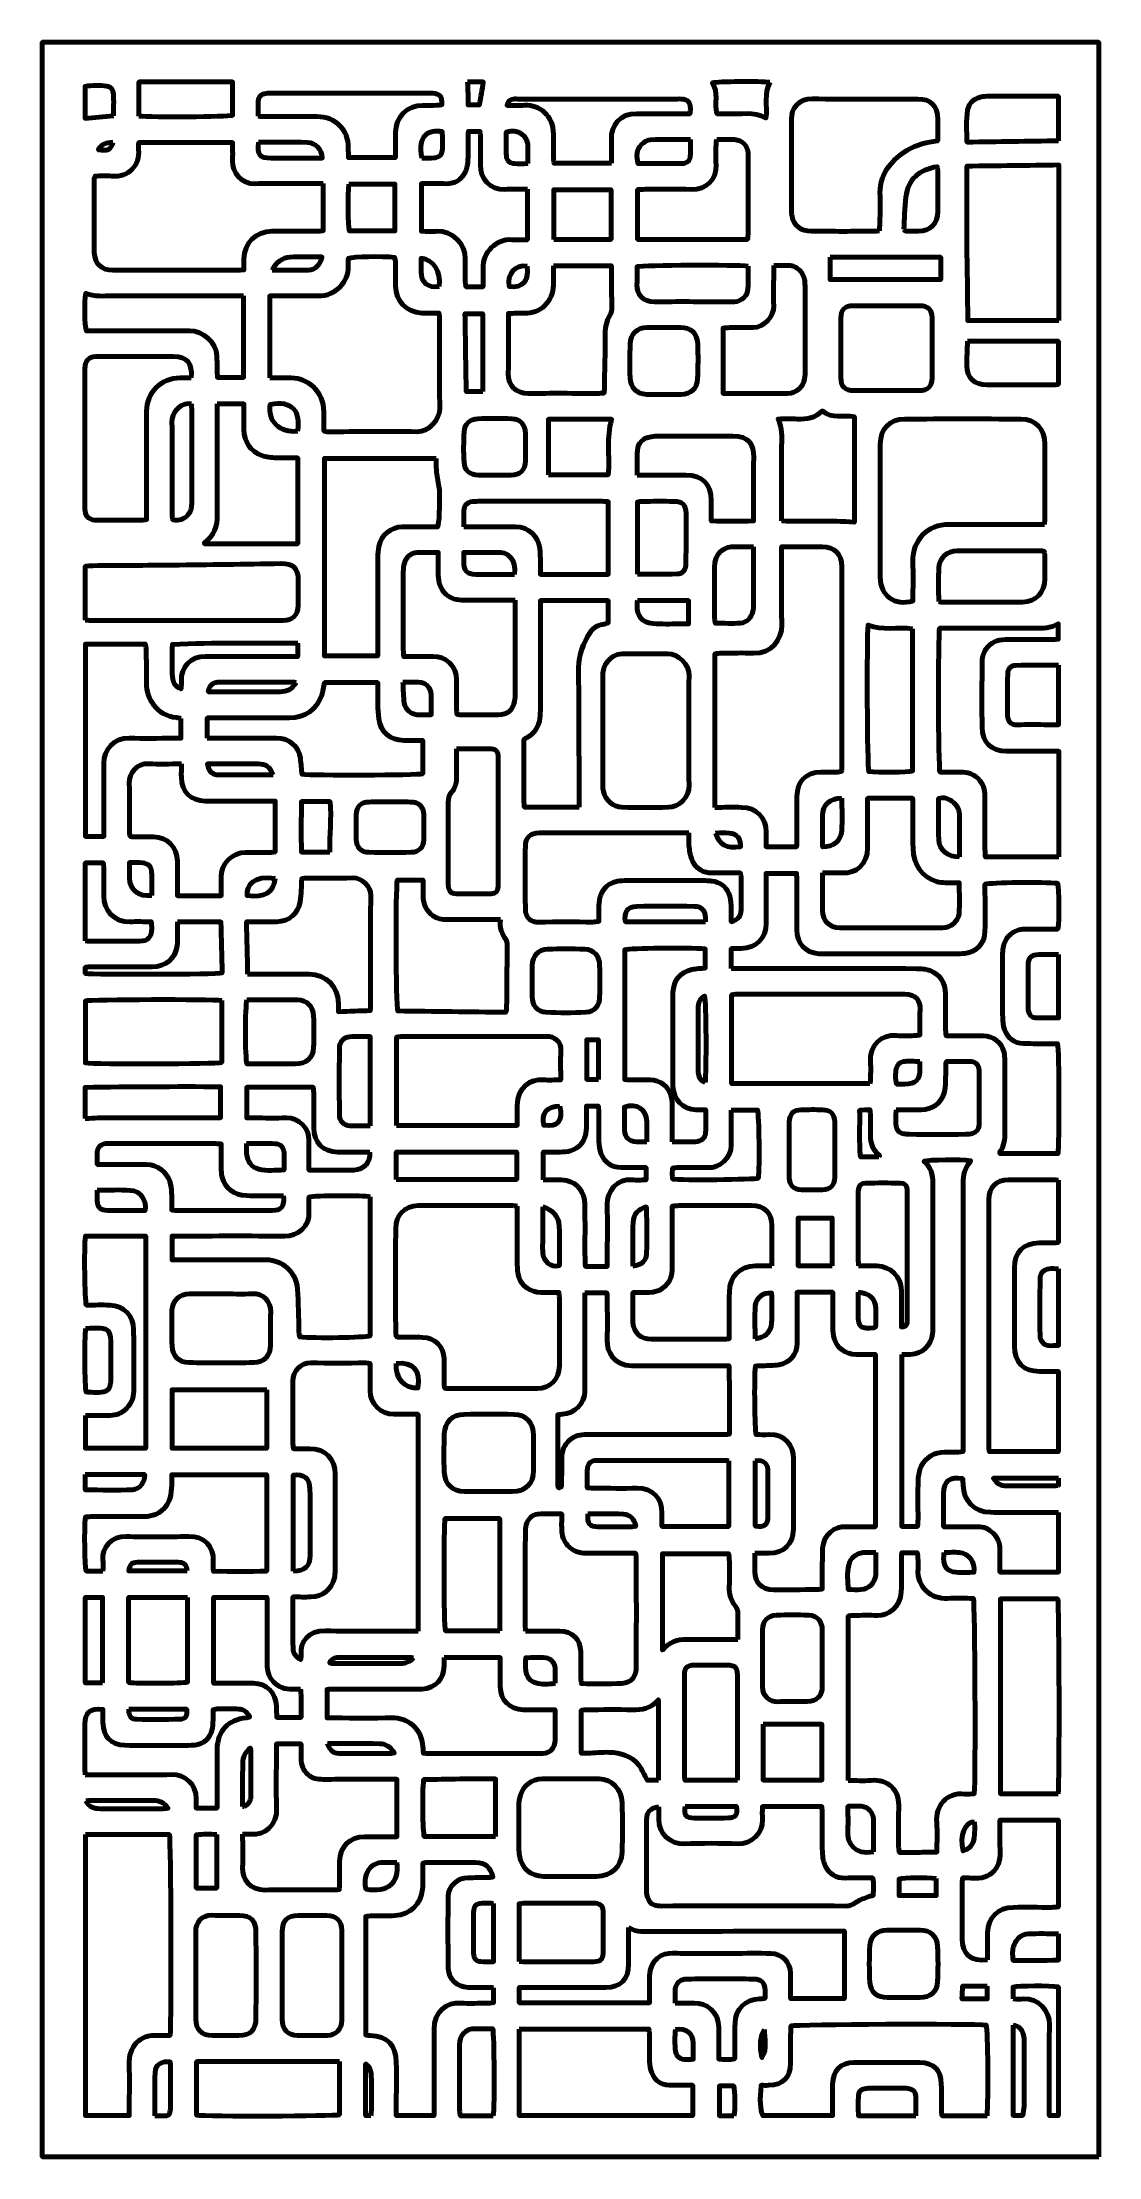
# Model space of a CAD drawing. Header units: inches. Extents: x 0 to 1500, y -3000 to 0.
import ezdxf

# ---------------------------------------------------------------- set-up
doc = ezdxf.new("R2010")
doc.units = ezdxf.units.IN
doc.header["$MEASUREMENT"] = 0
doc.layers.add('Calque 2', color=7, linetype='Continuous')

msp = doc.modelspace()

# ---------------------------------------------------------------- linework, layer by layer
at = {"layer": 'Calque 2', "color": 7, "lineweight": 70, "true_color": 0xffffff}
for points, knots in [([(1500, -3000), (1000, -3000), (500, -3000), (0, -3000), (0, -2000), (0, -1000), (0, 0), (500, 0), (1000, 0), (1500, 0), (1500, -1000), (1500, -2000), (1500, -3000)], [0, 0, 0, 0, 1, 1, 1, 2, 2, 2, 3, 3, 3, 4, 4, 4, 4]), ([(137.2, -104.7), (154.9, -106.6), (262.6, -105.8), (270.2, -103.7), (270.2, -88.1), (270.2, -72.4), (270.2, -56.3), (226, -56.3), (181.9, -56.3), (137.2, -56.3), (137.2, -72.6), (137.2, -88.3), (137.2, -104.7)], [0, 0, 0, 0, 1, 1, 1, 2, 2, 2, 3, 3, 3, 4, 4, 4, 4]), ([(603.8, -56.2), (604.1, -62.4), (604.4, -67.7), (604.5, -72.9), (604.6, -78.1), (604.5, -83.3), (604.5, -88.9), (611.1, -88.9), (616.2, -88.9), (620.6, -88.9), (622.6, -77.6), (624.4, -67), (626.2, -56.2), (619.5, -56.2), (612, -56.2), (603.8, -56.2)], [0, 0, 0, 0, 1, 1, 1, 2, 2, 2, 3, 3, 3, 4, 4, 4, 5, 5, 5, 5]), ([(1033.2, -56.8), (1019.6, -54.9), (958.9, -55.5), (951.3, -57.6), (960.5, -70.9), (954, -86.7), (957.9, -101.5), (963.4, -101.5), (968.3, -101.2), (973.3, -101.5), (991.4, -102.6), (1010.2, -97.7), (1027.5, -107.5), (1029.9, -90), (1024.3, -72.6), (1033.2, -56.8)], [0, 0, 0, 0, 1, 1, 1, 2, 2, 2, 3, 3, 3, 4, 4, 4, 5, 5, 5, 5]), ([(101.2, -104.3), (101.2, -93.9), (101.7, -83.6), (101.1, -73.4), (100.8, -67.9), (97.8, -62.6), (91.7, -62.1), (81.6, -61.2), (71.3, -60.8), (60.9, -62.5), (60.9, -78.4), (60.9, -93.6), (60.9, -108), (74.1, -106.8), (86.8, -105.7), (101.2, -104.3)], [0, 0, 0, 0, 1, 1, 1, 2, 2, 2, 3, 3, 3, 4, 4, 4, 5, 5, 5, 5]), ([(306.4, -104.9), (310.5, -105.1), (313.7, -105.4), (317, -105.5), (341.3, -105.5), (365.6, -105.4), (389.9, -105.5), (416.7, -105.7), (434.4, -123.4), (434.5, -150), (434.5, -154.6), (434.7, -159.1), (434.7, -163.5), (457.6, -163.5), (479.1, -163.5), (501.5, -163.5), (501.5, -159.6), (501.5, -156.3), (501.5, -153), (501.5, -144.7), (501.4, -136.4), (501.5, -128), (501.9, -105.7), (517.7, -89.9), (540.2, -89.5), (546.8, -89.4), (553.5, -89.6), (560.2, -89.4), (562.7, -89.4), (565.2, -88.9), (567.5, -88.6), (567.9, -76.9), (564.6, -72.9), (554.5, -72.3), (552.2, -72.2), (549.8, -72.2), (547.5, -72.2), (473.8, -72.2), (400.2, -72.2), (326.5, -72.2), (323.5, -72.2), (320.5, -72.1), (317.5, -72.5), (311.1, -73.2), (307, -76.9), (306.6, -83.4), (306.1, -90.3), (306.4, -97.2), (306.4, -104.9)], [0, 0, 0, 0, 1, 1, 1, 2, 2, 2, 3, 3, 3, 4, 4, 4, 5, 5, 5, 6, 6, 6, 7, 7, 7, 8, 8, 8, 9, 9, 9, 10, 10, 10, 11, 11, 11, 12, 12, 12, 13, 13, 13, 14, 14, 14, 15, 15, 15, 16, 16, 16, 16]), ([(808.2, -171.7), (808.2, -159.6), (808.6, -148.6), (808.1, -137.6), (807.2, -118.6), (820.5, -100.5), (843.9, -101.3), (865.6, -102.1), (887.2, -101.5), (908.9, -101.5), (912.4, -101.5), (916, -101.5), (919.7, -101.5), (919.9, -98.1), (920.2, -96.1), (920.2, -94.2), (920.1, -84.5), (916.7, -80.9), (907.1, -80.5), (905.5, -80.4), (903.8, -80.5), (902.1, -80.5), (826.8, -80.5), (751.5, -80.5), (676.3, -80.5), (673.9, -80.5), (671.6, -80.3), (669.3, -80.6), (664.7, -81.1), (661.2, -83), (659.9, -89.5), (668.8, -89.5), (677, -89.9), (685.1, -89.4), (705.4, -88.1), (725.9, -104), (725.8, -130.3), (725.8, -141.7), (725.8, -153), (725.8, -164.3), (725.9, -166.8), (726.4, -169.3), (726.6, -171.7), (754, -171.7), (780.5, -171.7), (808.2, -171.7)], [0, 0, 0, 0, 1, 1, 1, 2, 2, 2, 3, 3, 3, 4, 4, 4, 5, 5, 5, 6, 6, 6, 7, 7, 7, 8, 8, 8, 9, 9, 9, 10, 10, 10, 11, 11, 11, 12, 12, 12, 13, 13, 13, 14, 14, 14, 15, 15, 15, 15]), ([(1188.5, -267.5), (1188.8, -261.8), (1189.4, -256.1), (1189.4, -250.5), (1189.6, -238.2), (1189.6, -225.9), (1189.4, -213.6), (1189.2, -199.6), (1193.5, -187.2), (1201.8, -176.4), (1216.5, -157.4), (1235.9, -146), (1259.5, -141.8), (1263.3, -141.1), (1267.2, -140.4), (1271.5, -139.6), (1271.5, -128.8), (1271.5, -118.9), (1271.5, -108.9), (1271.4, -90.4), (1261.6, -80.5), (1243.1, -80.5), (1193.2, -80.5), (1143.2, -81), (1093.2, -80.3), (1073, -80), (1063.6, -94.3), (1063.7, -109.1), (1064, -152.4), (1063.8, -195.7), (1063.8, -239), (1063.8, -241.7), (1064, -244.4), (1064.5, -247), (1067.2, -260.4), (1076.9, -268), (1092, -268.1), (1122, -268.3), (1151.9, -268.2), (1181.9, -268.2), (1183.9, -268.2), (1185.9, -267.8), (1188.5, -267.5)], [0, 0, 0, 0, 1, 1, 1, 2, 2, 2, 3, 3, 3, 4, 4, 4, 5, 5, 5, 6, 6, 6, 7, 7, 7, 8, 8, 8, 9, 9, 9, 10, 10, 10, 11, 11, 11, 12, 12, 12, 13, 13, 13, 14, 14, 14, 14]), ([(1442.8, -139.8), (1442.8, -118.7), (1442.8, -98.2), (1442.8, -76.5), (1438.6, -76.5), (1435.1, -76.5), (1431.5, -76.5), (1403.2, -76.5), (1374.9, -76.5), (1346.6, -76.5), (1342.9, -76.6), (1339.2, -76.4), (1335.6, -77), (1324.5, -78.7), (1316.2, -84.6), (1313.9, -96), (1311, -110.7), (1312.7, -125.6), (1312.9, -141.7), (1356.8, -141), (1399.5, -140.4), (1442.8, -139.8)], [0, 0, 0, 0, 1, 1, 1, 2, 2, 2, 3, 3, 3, 4, 4, 4, 5, 5, 5, 6, 6, 6, 7, 7, 7, 7]), ([(399, -200.5), (394.2, -200.5), (390.6, -200.5), (387, -200.5), (358.7, -200.5), (330.3, -199.9), (302, -200.7), (282.6, -201.3), (269.1, -184.1), (270.1, -168.6), (270.6, -160), (270.2, -151.4), (270.2, -142.3), (225.4, -142.3), (181.6, -142.3), (137, -142.3), (136.8, -146), (136.2, -149.3), (136.6, -152.5), (139.3, -173.4), (123.3, -192.5), (98.5, -189.9), (90.7, -189.1), (82.7, -189.8), (74.9, -189.8), (74.4, -191.7), (73.9, -192.6), (73.9, -193.5), (73.9, -228.5), (73.6, -263.5), (73.9, -298.5), (74.1, -314), (84.5, -323.4), (100.3, -323.5), (159, -323.5), (217.6, -323.5), (276.3, -323.5), (279.2, -323.5), (282.1, -323.1), (286.2, -322.9), (286.2, -317.5), (286.1, -312.6), (286.2, -307.7), (286.6, -284.8), (303.2, -268.3), (326.1, -268.2), (347.5, -268.1), (368.8, -268.2), (390.1, -268.1), (393, -268.1), (395.8, -267.7), (399, -267.5), (399, -245.2), (399, -223.6), (399, -200.5)], [0, 0, 0, 0, 1, 1, 1, 2, 2, 2, 3, 3, 3, 4, 4, 4, 5, 5, 5, 6, 6, 6, 7, 7, 7, 8, 8, 8, 9, 9, 9, 10, 10, 10, 11, 11, 11, 12, 12, 12, 13, 13, 13, 14, 14, 14, 15, 15, 15, 16, 16, 16, 17, 17, 17, 18, 18, 18, 18]), ([(100.4, -142), (91, -142), (84.3, -144.6), (79.5, -152.4), (93.4, -154.5), (97, -152.8), (100.4, -142)], [0, 0, 0, 0, 1, 1, 1, 2, 2, 2, 2]), ([(307.2, -141.9), (304.9, -160.2), (308.3, -164.2), (325.1, -164.2), (346, -164.2), (367, -164.2), (387.9, -164.2), (391.1, -164.2), (394.3, -164.2), (397.6, -164.2), (396.5, -151.6), (388.1, -142.4), (376.5, -142.1), (353.6, -141.5), (330.7, -141.9), (307.2, -141.9)], [0, 0, 0, 0, 1, 1, 1, 2, 2, 2, 3, 3, 3, 4, 4, 4, 5, 5, 5, 5]), ([(538.9, -164.2), (545, -164.2), (550.6, -164.4), (556.2, -164.1), (562.7, -163.7), (567.5, -159.8), (567.9, -153.9), (568.4, -144.8), (568, -135.6), (568, -126.7), (548.4, -123.6), (532.9, -131.5), (538.9, -164.2)], [0, 0, 0, 0, 1, 1, 1, 2, 2, 2, 3, 3, 3, 4, 4, 4, 4]), ([(688.9, -208.6), (677.5, -208.6), (667.2, -208.1), (656.9, -208.7), (635.6, -209.7), (621.6, -193.2), (622.1, -173.7), (622.5, -160.4), (622.2, -147.1), (622.2, -133.7), (622.1, -131.2), (621.6, -128.7), (621.4, -126.4), (615.6, -126.4), (610.7, -126.4), (605, -126.4), (604.8, -130.1), (604.6, -133.3), (604.6, -136.6), (604.5, -146.6), (604.9, -156.6), (604.4, -166.5), (604, -172.4), (603.3, -178.7), (600.7, -183.9), (595.3, -194.7), (586.2, -200.8), (573.5, -200.6), (561.9, -200.3), (550.3, -200.5), (538.3, -200.5), (538.3, -223.5), (538.3, -245.3), (538.3, -268.2), (546, -268.2), (553.3, -268.6), (560.5, -268.1), (581.9, -266.8), (601, -285.6), (600.6, -307.5), (600.4, -318.2), (600.5, -328.8), (600.6, -339.5), (600.6, -342), (601.2, -344.5), (601.6, -346.8), (610, -346.8), (617.5, -346.8), (626, -346.8), (626, -337.5), (626.3, -328.9), (625.9, -320.4), (624.9, -298.4), (644.4, -278.3), (667.2, -280.1), (674.3, -280.7), (681.5, -280.1), (688.9, -280.1), (688.9, -255.8), (688.9, -233), (688.9, -208.6)], [0, 0, 0, 0, 1, 1, 1, 2, 2, 2, 3, 3, 3, 4, 4, 4, 5, 5, 5, 6, 6, 6, 7, 7, 7, 8, 8, 8, 9, 9, 9, 10, 10, 10, 11, 11, 11, 12, 12, 12, 13, 13, 13, 14, 14, 14, 15, 15, 15, 16, 16, 16, 17, 17, 17, 18, 18, 18, 19, 19, 19, 20, 20, 20, 20]), ([(689.4, -172.2), (689.4, -164), (689, -157.4), (689.5, -150.8), (691.1, -132.2), (674.9, -122.3), (658.7, -127.3), (658.7, -138.6), (658.3, -150.2), (658.9, -161.7), (659.2, -168), (663.8, -171.8), (670.3, -172.1), (676.2, -172.4), (682.2, -172.2), (689.4, -172.2)], [0, 0, 0, 0, 1, 1, 1, 2, 2, 2, 3, 3, 3, 4, 4, 4, 5, 5, 5, 5]), ([(920.2, -138), (900.7, -138), (882.2, -137.6), (863.7, -138.3), (859.2, -138.5), (854.1, -141.6), (850.8, -144.9), (843.3, -152.4), (843.4, -162), (845.7, -172.1), (867.1, -172.1), (888, -172.3), (909, -172), (915.5, -172), (919.7, -167.7), (920.1, -161.5), (920.5, -154), (920.2, -146.4), (920.2, -138)], [0, 0, 0, 0, 1, 1, 1, 2, 2, 2, 3, 3, 3, 4, 4, 4, 5, 5, 5, 6, 6, 6, 6]), ([(957.9, -137.9), (957.2, -139.9), (956.8, -140.5), (956.7, -141.1), (956.6, -152.1), (955.9, -163.1), (956.7, -174), (958, -193), (943.2, -209.5), (921.8, -208.7), (899.9, -207.9), (877.9, -208.5), (856, -208.6), (852.4, -208.6), (848.9, -208.9), (845.3, -209.1), (845.3, -233.3), (845.3, -256.4), (845.3, -279.6), (897.8, -279.6), (949.5, -279.6), (1001.1, -279.6), (1001.5, -278.4), (1002, -277.8), (1002, -277.3), (1002.1, -237.3), (1002.3, -197.4), (1002.1, -157.5), (1002, -147.1), (993.5, -138.8), (982.9, -138), (974.6, -137.4), (966.3, -137.9), (957.9, -137.9)], [0, 0, 0, 0, 1, 1, 1, 2, 2, 2, 3, 3, 3, 4, 4, 4, 5, 5, 5, 6, 6, 6, 7, 7, 7, 8, 8, 8, 9, 9, 9, 10, 10, 10, 11, 11, 11, 11]), ([(1223.4, -265.7), (1224.6, -266.9), (1225.1, -267.8), (1225.6, -267.8), (1231.6, -268), (1237.6, -268.3), (1243.5, -268.1), (1261.2, -267.8), (1271.4, -257.4), (1271.5, -239.9), (1271.6, -221.3), (1271.5, -202.6), (1271.5, -184), (1271.5, -181.5), (1271, -179), (1270.7, -176.5), (1244.5, -180.4), (1229.2, -194.7), (1226.1, -219.7), (1224.1, -235.1), (1224.2, -250.8), (1223.4, -265.7)], [0, 0, 0, 0, 1, 1, 1, 2, 2, 2, 3, 3, 3, 4, 4, 4, 5, 5, 5, 6, 6, 6, 7, 7, 7, 7]), ([(1443.4, -394.9), (1443.4, -321), (1443.5, -248.3), (1443.4, -174.1), (1399.2, -174.7), (1356.4, -175.2), (1312.8, -175.7), (1311.9, -249.6), (1313.3, -322.2), (1314.1, -394.9), (1357.6, -394.9), (1399.8, -394.9), (1443.4, -394.9)], [0, 0, 0, 0, 1, 1, 1, 2, 2, 2, 3, 3, 3, 4, 4, 4, 4]), ([(435.4, -201.1), (433.6, -216.2), (434.1, -260.6), (436.1, -267.6), (457.5, -267.6), (479, -267.6), (500.8, -267.6), (500.8, -245.2), (500.8, -223.5), (500.8, -201.1), (478.8, -201.1), (457.4, -201.1), (435.4, -201.1)], [0, 0, 0, 0, 1, 1, 1, 2, 2, 2, 3, 3, 3, 4, 4, 4, 4]), ([(726.3, -279.7), (753.6, -279.7), (780.4, -279.7), (807.7, -279.7), (807.7, -256), (807.7, -232.9), (807.7, -209.2), (780.4, -209.2), (753.6, -209.2), (726.3, -209.2), (726.3, -232.9), (726.3, -256), (726.3, -279.7)], [0, 0, 0, 0, 1, 1, 1, 2, 2, 2, 3, 3, 3, 4, 4, 4, 4]), ([(323.1, -476.2), (333.7, -476.2), (343.7, -476.1), (353.6, -476.2), (365.5, -476.3), (375.7, -480.6), (384.4, -488.6), (394.8, -498.2), (399.5, -510.3), (399.8, -524.2), (400, -533.4), (399.8, -542.6), (399.8, -551.6), (402.1, -552.1), (403, -552.5), (404, -552.5), (446.6, -552.5), (489.3, -552.2), (532, -552.5), (549.2, -552.6), (564.6, -535.7), (564.4, -518.7), (563.8, -476.7), (564.2, -434.7), (564.2, -392.7), (564.2, -390.2), (563.7, -387.7), (563.4, -384.2), (554.9, -384.2), (546.9, -384.5), (539, -384.1), (516.9, -383), (501.9, -367.4), (501.5, -345.5), (501.3, -334.5), (501.5, -323.5), (501.4, -312.5), (501.4, -310), (500.8, -307.5), (500.5, -305.2), (481, -303.3), (442, -304.1), (434.5, -306.6), (434.5, -310.3), (434.4, -314.3), (434.5, -318.3), (435.3, -339.6), (415.5, -360.5), (392.4, -359.9), (372.7, -359.4), (353, -359.8), (333.4, -359.8), (330.1, -359.8), (326.9, -359.8), (323.1, -359.8), (323.1, -398.8), (323.1, -436.6), (323.1, -476.2)], [0, 0, 0, 0, 1, 1, 1, 2, 2, 2, 3, 3, 3, 4, 4, 4, 5, 5, 5, 6, 6, 6, 7, 7, 7, 8, 8, 8, 9, 9, 9, 10, 10, 10, 11, 11, 11, 12, 12, 12, 13, 13, 13, 14, 14, 14, 15, 15, 15, 16, 16, 16, 17, 17, 17, 18, 18, 18, 19, 19, 19, 19]), ([(326.5, -323.4), (344.8, -323.4), (361.3, -323.8), (377.8, -323.3), (387.8, -322.9), (395.1, -315.4), (397.1, -304.6), (381.8, -304.6), (366.6, -303.9), (351.5, -304.9), (340.8, -305.6), (332.4, -311.6), (326.5, -323.4)], [0, 0, 0, 0, 1, 1, 1, 2, 2, 2, 3, 3, 3, 4, 4, 4, 4]), ([(563.5, -346.6), (565.7, -324.1), (555.9, -308.6), (537.8, -306.5), (537.8, -312.8), (537.8, -319.1), (537.8, -325.3), (538, -340.9), (546.9, -348.5), (563.5, -346.6)], [0, 0, 0, 0, 1, 1, 1, 2, 2, 2, 3, 3, 3, 3]), ([(688.3, -317.7), (671.6, -314.9), (659.5, -328.7), (663, -346.6), (682.1, -349.2), (692.1, -337.7), (688.3, -317.7)], [0, 0, 0, 0, 1, 1, 1, 2, 2, 2, 2]), ([(725.8, -317.1), (725.8, -326.6), (725.9, -335.5), (725.8, -344.4), (725.6, -355.9), (721.6, -365.7), (713.2, -373.9), (705.2, -381.6), (695.6, -384.2), (685, -384.3), (677.4, -384.4), (669.9, -384.6), (661.8, -384.7), (661.8, -388.8), (661.8, -391.8), (661.8, -394.8), (661.8, -419.8), (662.5, -444.8), (661.6, -469.8), (660.9, -487.8), (674.4, -498.8), (689.8, -498.4), (722.8, -497.7), (755.8, -498.2), (788.8, -498.2), (791.6, -498.2), (794.5, -497.8), (797.6, -497.6), (797.9, -495.7), (798.1, -494.4), (798.1, -493.2), (798.6, -466.5), (799.3, -439.9), (799.3, -413.2), (799.4, -403.6), (801.2, -394.8), (806.4, -386.7), (807.7, -384.6), (808.5, -381.9), (808.5, -379.4), (808.6, -365.8), (808.3, -352.1), (808.2, -338.5), (808.2, -331.6), (808.2, -324.7), (808.2, -317.1), (780.4, -317.1), (753.6, -317.1), (725.8, -317.1)], [0, 0, 0, 0, 1, 1, 1, 2, 2, 2, 3, 3, 3, 4, 4, 4, 5, 5, 5, 6, 6, 6, 7, 7, 7, 8, 8, 8, 9, 9, 9, 10, 10, 10, 11, 11, 11, 12, 12, 12, 13, 13, 13, 14, 14, 14, 15, 15, 15, 16, 16, 16, 16]), ([(1002.2, -317.5), (985.7, -315.5), (852.7, -316.1), (844.5, -318.3), (844.5, -326.6), (844.9, -335.2), (844.4, -343.8), (843.7, -357), (853.2, -368.8), (869.2, -368.4), (902.1, -367.6), (935.1, -368.2), (968, -368.2), (973, -368.2), (978, -368.4), (983, -368.1), (993.1, -367.5), (1001.6, -359.6), (1002, -349.7), (1002.5, -339.1), (1002.2, -328.5), (1002.2, -317.5)], [0, 0, 0, 0, 1, 1, 1, 2, 2, 2, 3, 3, 3, 4, 4, 4, 5, 5, 5, 6, 6, 6, 7, 7, 7, 7]), ([(1038.5, -316.7), (1038.5, -322.1), (1038.5, -325.7), (1038.5, -329.4), (1038.5, -344.4), (1038.1, -359.4), (1038.6, -374.3), (1039, -387.6), (1025.9, -405), (1008.9, -404.7), (998, -404.6), (987, -404.7), (976, -404.9), (973.1, -404.9), (970.2, -405.3), (966.6, -405.6), (966.6, -436.8), (966.4, -467.2), (966.7, -498.2), (979.8, -498.2), (991.5, -498.2), (1003.1, -498.2), (1021.4, -498.2), (1039.7, -498.4), (1058, -498.1), (1070.8, -497.9), (1080.1, -489.8), (1082.2, -477.3), (1082.9, -473.4), (1083.2, -469.4), (1083.2, -465.4), (1083.3, -426.8), (1083.3, -388.2), (1083.2, -349.6), (1083.2, -344.9), (1082.9, -340.2), (1082, -335.7), (1080.2, -326.2), (1072, -317.9), (1062.4, -316.9), (1055, -316.1), (1047.3, -316.7), (1038.5, -316.7)], [0, 0, 0, 0, 1, 1, 1, 2, 2, 2, 3, 3, 3, 4, 4, 4, 5, 5, 5, 6, 6, 6, 7, 7, 7, 8, 8, 8, 9, 9, 9, 10, 10, 10, 11, 11, 11, 12, 12, 12, 13, 13, 13, 14, 14, 14, 14]), ([(1118.5, -305.1), (1118.5, -316.1), (1118.5, -326.6), (1118.5, -336.7), (1171.7, -336.7), (1223.6, -336.7), (1275.7, -336.7), (1275.7, -325.8), (1275.7, -315.7), (1275.7, -305.1), (1222.7, -305.1), (1170.3, -305.1), (1118.5, -305.1)], [0, 0, 0, 0, 1, 1, 1, 2, 2, 2, 3, 3, 3, 4, 4, 4, 4]), ([(285.8, -359.8), (281.2, -359.8), (277.6, -359.8), (274, -359.8), (216, -359.8), (158, -359.9), (100, -359.8), (87.2, -359.7), (74.1, -361.4), (61.8, -356.1), (59.5, -368.1), (60.1, -402.1), (62.6, -409.5), (66, -409.5), (69.7, -409.5), (73.3, -409.5), (118.6, -409.5), (164, -409.9), (209.3, -409.3), (228, -409), (247, -425.5), (247.9, -445), (248.2, -451), (248.3, -457), (248.4, -463), (248.5, -467.2), (248.6, -471.4), (248.7, -475.5), (261.8, -475.5), (273.6, -475.5), (285.8, -475.5), (285.8, -437), (285.8, -399.1), (285.8, -359.8)], [0, 0, 0, 0, 1, 1, 1, 2, 2, 2, 3, 3, 3, 4, 4, 4, 5, 5, 5, 6, 6, 6, 7, 7, 7, 8, 8, 8, 9, 9, 9, 10, 10, 10, 11, 11, 11, 11]), ([(625.3, -495.7), (625.3, -458.3), (625.3, -421.9), (625.3, -385.1), (616.9, -385.1), (609.2, -385.1), (600.2, -385.1), (600.8, -422.4), (601.3, -458.9), (601.9, -495.7), (610.2, -495.7), (617.4, -495.7), (625.3, -495.7)], [0, 0, 0, 0, 1, 1, 1, 2, 2, 2, 3, 3, 3, 4, 4, 4, 4]), ([(1199, -373.8), (1183, -373.8), (1167, -373.7), (1151, -373.8), (1139.6, -373.9), (1133.9, -379.5), (1133.9, -391.1), (1133.7, -419.4), (1133.7, -447.7), (1133.9, -476), (1133.9, -488.5), (1139.7, -494.1), (1152.3, -494.2), (1183.3, -494.2), (1214.3, -494.2), (1245.3, -494.2), (1257.3, -494.1), (1263.4, -488.4), (1263.4, -476.6), (1263.6, -448), (1263.6, -419.4), (1263.4, -390.7), (1263.3, -379.2), (1257.7, -373.9), (1246, -373.8), (1230.3, -373.7), (1214.6, -373.8), (1199, -373.8)], [0, 0, 0, 0, 1, 1, 1, 2, 2, 2, 3, 3, 3, 4, 4, 4, 5, 5, 5, 6, 6, 6, 7, 7, 7, 8, 8, 8, 9, 9, 9, 9]), ([(883, -404.5), (875, -404.5), (867, -404.4), (859, -404.5), (844.7, -404.8), (835, -413.8), (834.6, -428.1), (834.3, -444.1), (834.2, -460.1), (834.6, -476.1), (835, -490), (844.2, -499.2), (858, -499.5), (874.3, -499.9), (890.7, -499.8), (907, -499.5), (920.9, -499.3), (929.8, -491.4), (930.4, -477.5), (931.2, -460.9), (931.3, -444.2), (930.6, -427.6), (930, -412.7), (920.8, -404.7), (906, -404.5), (898.3, -404.4), (890.6, -404.5), (883, -404.5)], [0, 0, 0, 0, 1, 1, 1, 2, 2, 2, 3, 3, 3, 4, 4, 4, 5, 5, 5, 6, 6, 6, 7, 7, 7, 8, 8, 8, 9, 9, 9, 9]), ([(211.2, -476.2), (213.8, -455.6), (205.5, -445.8), (186.3, -445.8), (151.3, -445.8), (116.4, -445.8), (81.4, -445.8), (79.7, -445.8), (78, -445.7), (76.4, -445.8), (65.2, -446.7), (60.5, -451.8), (60.5, -463.1), (60.5, -490), (60.5, -517), (60.5, -544), (60.5, -583.3), (60.5, -622.7), (60.5, -662), (60.5, -671.5), (65, -676.7), (74.4, -678), (76, -678.2), (77.7, -678.2), (79.4, -678.2), (100, -678.2), (120.7, -678.2), (141.4, -678.1), (143.5, -678.1), (145.7, -677.5), (148.2, -677.1), (148.2, -672.9), (148.2, -669.2), (148.2, -665.6), (148.2, -618.2), (148.1, -570.9), (148.2, -523.6), (148.3, -496.6), (168.6, -476.4), (195.7, -476.2), (200.9, -476.2), (206.2, -476.2), (211.2, -476.2)], [0, 0, 0, 0, 1, 1, 1, 2, 2, 2, 3, 3, 3, 4, 4, 4, 5, 5, 5, 6, 6, 6, 7, 7, 7, 8, 8, 8, 9, 9, 9, 10, 10, 10, 11, 11, 11, 12, 12, 12, 13, 13, 13, 14, 14, 14, 14]), ([(1313.8, -424.1), (1313.3, -436.1), (1312.5, -447.4), (1312.7, -458.6), (1313, -476.3), (1323.4, -486.1), (1341, -486.2), (1372.3, -486.3), (1403.6, -486.2), (1434.9, -486.2), (1437.5, -486.2), (1440, -485.7), (1442.7, -485.5), (1442.7, -464.7), (1442.7, -444.6), (1442.7, -424.1), (1399.8, -424.1), (1357.6, -424.1), (1313.8, -424.1)], [0, 0, 0, 0, 1, 1, 1, 2, 2, 2, 3, 3, 3, 4, 4, 4, 5, 5, 5, 6, 6, 6, 6]), ([(362.2, -551.6), (368.4, -525.2), (354, -507), (323.8, -513.8), (319, -536.9), (337.8, -555.3), (362.2, -551.6)], [0, 0, 0, 0, 1, 1, 1, 2, 2, 2, 2]), ([(211.7, -513.2), (210, -513), (208.7, -512.6), (207.5, -512.6), (193.3, -513.5), (184.1, -526.5), (184.2, -539), (184.7, -583), (184.4, -627), (184.5, -671), (184.5, -673.2), (185, -675.4), (185.3, -677.5), (194.5, -679.4), (201.6, -676.8), (207.3, -670.1), (211.6, -664.9), (212.2, -658.8), (212.2, -652.3), (212.1, -609), (212.2, -565.6), (212.2, -522.3), (212.2, -519.4), (211.9, -516.5), (211.7, -513.2)], [0, 0, 0, 0, 1, 1, 1, 2, 2, 2, 3, 3, 3, 4, 4, 4, 5, 5, 5, 6, 6, 6, 7, 7, 7, 8, 8, 8, 8]), ([(248.4, -513.1), (248.4, -534.3), (248.4, -554.2), (248.4, -574.2), (248.4, -606.2), (248.2, -638.1), (248.5, -670.1), (248.6, -686.4), (244.1, -700.2), (230.2, -710), (229.9, -710.1), (230.2, -711.1), (230.2, -711.4), (274.3, -711.4), (318.4, -711.4), (362.8, -711.4), (362.8, -670.6), (362.8, -630.5), (362.8, -589.7), (352.1, -589.7), (342.1, -590), (332.2, -589.5), (325.3, -589.2), (318.1, -588.6), (311.6, -586.4), (296.1, -581.1), (286.4, -566.5), (286.2, -549.4), (286.1, -537.5), (286.2, -525.6), (286.2, -513.1), (273.4, -513.1), (261.6, -513.1), (248.4, -513.1)], [0, 0, 0, 0, 1, 1, 1, 2, 2, 2, 3, 3, 3, 4, 4, 4, 5, 5, 5, 6, 6, 6, 7, 7, 7, 8, 8, 8, 9, 9, 9, 10, 10, 10, 11, 11, 11, 11]), ([(642.3, -614.2), (650, -614.2), (657.6, -614.3), (665.3, -614.2), (678.2, -614), (685.8, -606.9), (686.1, -593.9), (686.4, -580.9), (686.4, -568), (686.1, -555), (685.8, -542.5), (678.7, -534.6), (666.5, -534.1), (650.5, -533.5), (634.5, -533.6), (618.6, -534.1), (607.4, -534.4), (599.4, -541.8), (598.9, -552.8), (598.1, -567.1), (598.1, -581.4), (598.8, -595.7), (599.5, -607.6), (607.4, -614), (619.4, -614.2), (627, -614.3), (634.7, -614.2), (642.3, -614.2)], [0, 0, 0, 0, 1, 1, 1, 2, 2, 2, 3, 3, 3, 4, 4, 4, 5, 5, 5, 6, 6, 6, 7, 7, 7, 8, 8, 8, 9, 9, 9, 9]), ([(718.7, -613.5), (747.3, -613.5), (775.4, -613.5), (803.7, -613.5), (806, -587.3), (800.8, -561.2), (808.3, -534.9), (778.2, -534.9), (748.8, -534.9), (718.7, -534.9), (718.7, -561.1), (718.7, -586.9), (718.7, -613.5)], [0, 0, 0, 0, 1, 1, 1, 2, 2, 2, 3, 3, 3, 4, 4, 4, 4]), ([(1049.8, -679), (1085, -680.7), (1118.8, -677.7), (1153.1, -680.9), (1153.1, -631.2), (1153.1, -581.4), (1153.1, -531.2), (1137.7, -528.8), (1121.2, -534.8), (1107.7, -523), (1097.4, -533.2), (1085.1, -535.1), (1072.1, -534.6), (1063.5, -534.2), (1055, -534.5), (1044.7, -534.5), (1051.1, -547.6), (1049.8, -559.9), (1049.8, -572.1), (1049.8, -603.7), (1049.8, -635.4), (1049.8, -667), (1049.8, -670.7), (1049.8, -674.3), (1049.8, -679)], [0, 0, 0, 0, 1, 1, 1, 2, 2, 2, 3, 3, 3, 4, 4, 4, 5, 5, 5, 6, 6, 6, 7, 7, 7, 8, 8, 8, 8]), ([(1423, -684.2), (1423.2, -679.8), (1423.5, -676.6), (1423.5, -673.3), (1423.5, -639), (1423.5, -604.7), (1423.5, -570.4), (1423.5, -548.7), (1410.7, -534.8), (1389.2, -534.7), (1334.2, -534.3), (1279.3, -534.3), (1224.3, -534.7), (1202.8, -534.8), (1189.8, -548.7), (1189.8, -570.3), (1189.8, -633.2), (1189.8, -696.2), (1189.8, -759.1), (1189.9, -785.3), (1210, -800.2), (1236.2, -792.8), (1236.2, -774.1), (1236.6, -755.1), (1236.1, -736.2), (1235.4, -706.9), (1256.6, -683.5), (1287.8, -684), (1329.1, -684.7), (1370.4, -684.2), (1411.7, -684.2), (1415.3, -684.2), (1418.8, -684.2), (1423, -684.2)], [0, 0, 0, 0, 1, 1, 1, 2, 2, 2, 3, 3, 3, 4, 4, 4, 5, 5, 5, 6, 6, 6, 7, 7, 7, 8, 8, 8, 9, 9, 9, 10, 10, 10, 11, 11, 11, 11]), ([(844.7, -614.2), (849.4, -614.2), (852.7, -614.2), (856, -614.2), (875.3, -614.2), (894.6, -614.1), (913.9, -614.2), (937, -614.2), (949.8, -626.9), (949.8, -649.9), (949.8, -659.4), (949.8, -668.9), (949.8, -679.2), (970.5, -679.6), (989.9, -679.7), (1010, -679.2), (1010, -674.9), (1010, -671.9), (1010, -669), (1010, -642.3), (1009.5, -615.7), (1010.1, -589.1), (1010.6, -571.1), (1003.7, -558.2), (980.1, -558.7), (979.4, -558.7), (978.8, -558.7), (978.1, -558.7), (944.2, -558.7), (910.2, -558.7), (876.3, -558.8), (872.3, -558.8), (868.3, -559.1), (864.4, -559.7), (853.1, -561.4), (845.6, -568.2), (844.9, -579.1), (844.1, -590.3), (844.7, -601.6), (844.7, -614.2)], [0, 0, 0, 0, 1, 1, 1, 2, 2, 2, 3, 3, 3, 4, 4, 4, 5, 5, 5, 6, 6, 6, 7, 7, 7, 8, 8, 8, 9, 9, 9, 10, 10, 10, 11, 11, 11, 12, 12, 12, 13, 13, 13, 13]), ([(559.5, -590.4), (505.4, -590.4), (453, -590.4), (400.5, -590.4), (400.5, -684.3), (400.5, -777.4), (400.5, -870.7), (426, -870.7), (450.8, -870.7), (476.3, -870.7), (476.3, -866.3), (476.3, -862.7), (476.3, -859.1), (476.3, -816.4), (476.2, -773.8), (476.3, -731.1), (476.4, -725.8), (476.8, -720.4), (477.9, -715.2), (481, -699.2), (494.8, -687.7), (511.2, -687.5), (527.8, -687.3), (544.4, -687.5), (561.6, -687.5), (562.3, -682.9), (563.2, -679), (563.4, -675.1), (563.8, -663.4), (564, -651.8), (564.1, -640.1), (564.2, -636.8), (563.6, -633.5), (563.1, -630.3), (562, -622.4), (560.4, -614.7), (559.6, -606.8), (559.1, -601.6), (559.5, -596.3), (559.5, -590.4)], [0, 0, 0, 0, 1, 1, 1, 2, 2, 2, 3, 3, 3, 4, 4, 4, 5, 5, 5, 6, 6, 6, 7, 7, 7, 8, 8, 8, 9, 9, 9, 10, 10, 10, 11, 11, 11, 12, 12, 12, 13, 13, 13, 13]), ([(598.6, -687.5), (603.4, -687.5), (607, -687.5), (610.6, -687.5), (631.2, -687.5), (651.9, -687.3), (672.6, -687.5), (690.2, -687.7), (704.5, -700.6), (706.4, -718), (707.2, -724.6), (707.1, -731.3), (707.3, -737.9), (707.4, -743.2), (707.3, -748.5), (707.3, -755), (740, -755), (771.8, -755), (803.5, -755), (803.5, -719.7), (803.5, -685.9), (803.5, -651.7), (800.2, -651.6), (797.6, -651.3), (794.9, -651.3), (736.3, -651.3), (677.6, -651.3), (619, -651.3), (616.3, -651.3), (613.6, -651.4), (611, -651.7), (603.2, -652.6), (599, -656.9), (598.6, -664.7), (598.3, -671.6), (598.6, -678.6), (598.6, -687.5)], [0, 0, 0, 0, 1, 1, 1, 2, 2, 2, 3, 3, 3, 4, 4, 4, 5, 5, 5, 6, 6, 6, 7, 7, 7, 8, 8, 8, 9, 9, 9, 10, 10, 10, 11, 11, 11, 12, 12, 12, 12]), ([(845, -754.5), (864.4, -754.5), (883, -754.9), (901.5, -754.3), (910, -754), (913.9, -748.4), (913.9, -738.2), (914.1, -714.9), (914.1, -691.6), (914, -668.3), (913.9, -656.1), (909.3, -651.5), (897, -651.4), (881.7, -651.2), (866.4, -651.3), (851.1, -651.4), (849.2, -651.4), (847.4, -651.9), (845, -652.3), (845, -686.2), (845, -719.7), (845, -754.5)], [0, 0, 0, 0, 1, 1, 1, 2, 2, 2, 3, 3, 3, 4, 4, 4, 5, 5, 5, 6, 6, 6, 7, 7, 7, 7]), ([(1009.6, -715.8), (1000.3, -715.8), (992.3, -716.3), (984.4, -715.7), (968.6, -714.7), (954.5, -724.2), (954.5, -745.2), (954.6, -769.2), (954.5, -793.2), (954.6, -817.2), (954.6, -819.7), (955.2, -822.2), (955.5, -824.2), (968, -824.2), (979.6, -824.9), (991.1, -824), (1000.8, -823.3), (1006.5, -816.7), (1009, -807.6), (1009.8, -804.4), (1009.9, -801), (1009.9, -797.7), (1010, -773), (1010, -748.4), (1010, -723.7), (1010, -721.5), (1009.7, -719.2), (1009.6, -715.8)], [0, 0, 0, 0, 1, 1, 1, 2, 2, 2, 3, 3, 3, 4, 4, 4, 5, 5, 5, 6, 6, 6, 7, 7, 7, 8, 8, 8, 9, 9, 9, 9]), ([(955, -1085.5), (968.4, -1085.5), (980.7, -1085.3), (993, -1085.5), (1014.1, -1085.9), (1027.7, -1099.8), (1027.8, -1120.9), (1027.8, -1127.8), (1027.8, -1134.7), (1027.8, -1141.5), (1043, -1141.5), (1056.7, -1141.5), (1071.1, -1141.5), (1071.2, -1138.3), (1071.5, -1135.7), (1071.5, -1133.1), (1071.5, -1112.1), (1071.4, -1091.1), (1071.5, -1070.1), (1071.5, -1048.7), (1084, -1036), (1105.5, -1035.5), (1112.8, -1035.4), (1120.1, -1035.6), (1127.5, -1035.5), (1130, -1035.4), (1132.5, -1034.8), (1135, -1034.5), (1135.2, -1032), (1135.4, -1030.3), (1135.4, -1028.7), (1135.5, -933.7), (1135.5, -838.7), (1135.4, -743.8), (1135.4, -726.1), (1124.9, -716.1), (1107.2, -715.8), (1092.9, -715.7), (1078.5, -715.8), (1064.2, -715.8), (1059.7, -715.8), (1055.1, -715.8), (1049.8, -715.8), (1049.8, -720.7), (1049.8, -724.3), (1049.8, -727.9), (1049.8, -760.8), (1049.3, -793.8), (1050, -826.8), (1050.4, -847), (1035, -868.1), (1010, -866.9), (994.7, -866.1), (979.3, -866.7), (964, -866.8), (961.1, -866.8), (958.3, -867.2), (955, -867.5), (955, -940.2), (955, -1012), (955, -1085.5)], [0, 0, 0, 0, 1, 1, 1, 2, 2, 2, 3, 3, 3, 4, 4, 4, 5, 5, 5, 6, 6, 6, 7, 7, 7, 8, 8, 8, 9, 9, 9, 10, 10, 10, 11, 11, 11, 12, 12, 12, 13, 13, 13, 14, 14, 14, 15, 15, 15, 16, 16, 16, 17, 17, 17, 18, 18, 18, 19, 19, 19, 20, 20, 20, 20]), ([(61, -819.7), (64.1, -819.9), (66.1, -820.2), (68.1, -820.2), (159.4, -820.2), (250.7, -820.2), (342.1, -820.2), (355.5, -820.2), (363.1, -812.7), (363.4, -799.2), (363.7, -787.2), (363.5, -775.2), (363.5, -763.2), (363.4, -746), (356.3, -739.4), (338.9, -739.7), (287.6, -740.5), (236.3, -741.2), (185, -741.8), (147.3, -742.2), (109.7, -742.3), (72, -742.6), (68.5, -742.6), (64.9, -743.1), (61, -743.4), (61, -769.2), (61, -794.1), (61, -819.7)], [0, 0, 0, 0, 1, 1, 1, 2, 2, 2, 3, 3, 3, 4, 4, 4, 5, 5, 5, 6, 6, 6, 7, 7, 7, 8, 8, 8, 9, 9, 9, 9]), ([(671.5, -791.5), (666.2, -791.5), (662.6, -791.5), (659, -791.5), (639, -791.5), (619, -791.6), (599, -791.5), (589.5, -791.5), (580.5, -790), (573.1, -783.1), (565.2, -775.7), (562.3, -766.6), (562.2, -756.2), (562.2, -745.6), (562.2, -735.1), (562.2, -723.9), (551.3, -723.9), (541.7, -723.3), (532.1, -724.1), (523, -724.7), (516.8, -730.3), (514.1, -739.1), (513, -742.8), (512.6, -746.9), (512.6, -750.9), (512.5, -787.8), (512.5, -824.8), (512.6, -861.8), (512.6, -864.7), (513, -867.6), (513.3, -871.5), (517.2, -871.5), (520.5, -871.5), (523.7, -871.5), (534.1, -871.5), (544.4, -871.9), (554.7, -871.4), (572, -870.4), (588.7, -885.2), (588.2, -904.7), (587.8, -918.3), (588.1, -932), (588.2, -945.6), (588.2, -948.2), (588.6, -950.8), (588.8, -953.7), (591.6, -953.9), (593.9, -954.2), (596.2, -954.2), (613.2, -954.2), (630.2, -954.3), (647.1, -954.2), (660.8, -954.1), (668.2, -948), (670.6, -934.6), (671.3, -931.1), (671.4, -927.4), (671.4, -923.7), (671.5, -883.8), (671.5, -843.8), (671.5, -803.8), (671.5, -800.2), (671.5, -796.6), (671.5, -791.5)], [0, 0, 0, 0, 1, 1, 1, 2, 2, 2, 3, 3, 3, 4, 4, 4, 5, 5, 5, 6, 6, 6, 7, 7, 7, 8, 8, 8, 9, 9, 9, 10, 10, 10, 11, 11, 11, 12, 12, 12, 13, 13, 13, 14, 14, 14, 15, 15, 15, 16, 16, 16, 17, 17, 17, 18, 18, 18, 19, 19, 19, 20, 20, 20, 21, 21, 21, 21]), ([(670.4, -755), (674.1, -734.1), (660.5, -722), (645.3, -723.7), (636.7, -724.6), (628, -723.8), (619.3, -723.8), (612.7, -723.8), (606.1, -723.8), (598.5, -723.8), (598.5, -729.2), (598.5, -733.4), (598.5, -737.7), (598.7, -750.1), (602.8, -754.6), (615.4, -754.9), (628.3, -755.3), (641.4, -755), (654.4, -755), (659.6, -755), (664.9, -755), (670.4, -755)], [0, 0, 0, 0, 1, 1, 1, 2, 2, 2, 3, 3, 3, 4, 4, 4, 5, 5, 5, 6, 6, 6, 7, 7, 7, 7]), ([(1272.8, -793.6), (1275.2, -794.1), (1276.2, -794.5), (1277.1, -794.5), (1315.4, -794.5), (1353.7, -794.8), (1391.9, -794.2), (1410.9, -794), (1423.2, -780.5), (1423.5, -761.5), (1423.6, -750.8), (1423.5, -740.2), (1423.4, -729.5), (1423.4, -727), (1422.8, -724.5), (1422.6, -722.4), (1421.1, -722), (1420.4, -721.6), (1419.8, -721.6), (1379.5, -721.6), (1339.3, -721.4), (1299, -721.7), (1285, -721.8), (1274.2, -730.8), (1273.1, -744.5), (1271.9, -760.7), (1272.8, -777), (1272.8, -793.6)], [0, 0, 0, 0, 1, 1, 1, 2, 2, 2, 3, 3, 3, 4, 4, 4, 5, 5, 5, 6, 6, 6, 7, 7, 7, 8, 8, 8, 9, 9, 9, 9]), ([(762.3, -1085.1), (762.3, -1073.9), (762.4, -1063.5), (762.3, -1053), (762.3, -1051.3), (762.2, -1049.6), (762.2, -1048), (762, -994.3), (761.7, -940.7), (761.5, -887), (761.4, -868.7), (768.3, -852.7), (777.8, -837.5), (781.9, -831), (787.7, -827), (795.6, -825.9), (798.4, -825.6), (801.1, -824.4), (803.6, -823.6), (803.6, -812.7), (803.6, -802.5), (803.6, -792.1), (771.4, -792.1), (739.9, -792.1), (707.3, -792.1), (707.3, -796.6), (707.3, -800.5), (707.3, -804.4), (707.3, -851), (707.3, -897.7), (707.3, -944.3), (707.3, -949.3), (707, -954.3), (706.5, -959.3), (705.3, -970.6), (699.6, -979.2), (690.1, -985.4), (687.6, -986.9), (685.1, -988.4), (683.8, -989.2), (683.8, -1001.1), (683.8, -1011.7), (683.8, -1022.4), (683.8, -1032.7), (683.7, -1043), (683.8, -1053.4), (683.9, -1063.9), (683.3, -1074.4), (684.3, -1085.1), (710.4, -1085.1), (735.3, -1085.1), (762.3, -1085.1)], [0, 0, 0, 0, 1, 1, 1, 2, 2, 2, 3, 3, 3, 4, 4, 4, 5, 5, 5, 6, 6, 6, 7, 7, 7, 8, 8, 8, 9, 9, 9, 10, 10, 10, 11, 11, 11, 12, 12, 12, 13, 13, 13, 14, 14, 14, 15, 15, 15, 16, 16, 16, 17, 17, 17, 17]), ([(845, -792.2), (844.8, -794.6), (844.6, -796.6), (844.6, -798.5), (844.3, -814.4), (851.2, -823.3), (866.9, -824.7), (879.1, -825.8), (891.5, -825.2), (903.8, -825.3), (908.4, -825.3), (912.9, -825.3), (917.6, -825.3), (917.6, -813.4), (917.6, -802.9), (917.6, -792.2), (893.2, -792.2), (869.4, -792.2), (845, -792.2)], [0, 0, 0, 0, 1, 1, 1, 2, 2, 2, 3, 3, 3, 4, 4, 4, 5, 5, 5, 6, 6, 6, 6]), ([(1235.7, -832), (1214.3, -829.6), (1192.8, -834.9), (1172.4, -826.9), (1170.5, -849), (1171.4, -1027.3), (1173.4, -1034.7), (1187.7, -1036.5), (1228.6, -1035.9), (1235.7, -1033.8), (1235.7, -966.7), (1235.7, -899.6), (1235.7, -832)], [0, 0, 0, 0, 1, 1, 1, 2, 2, 2, 3, 3, 3, 4, 4, 4, 4]), ([(1443.4, -1155.9), (1443.4, -1105.4), (1443.4, -1055.9), (1443.4, -1005.8), (1438.6, -1005.8), (1435.3, -1005.8), (1432, -1005.8), (1411, -1005.8), (1390, -1005.9), (1369, -1005.8), (1347.4, -1005.6), (1334.7, -993.5), (1334.4, -971.8), (1334, -941.5), (1334.2, -911.1), (1334.4, -880.8), (1334.4, -873.8), (1335.6, -866.9), (1339.9, -860.9), (1346.7, -851.4), (1356, -847.4), (1367.4, -847.5), (1389.1, -847.5), (1410.7, -847.5), (1432.4, -847.5), (1435.9, -847.4), (1439.4, -847.1), (1442.5, -846.9), (1442.5, -839.2), (1442.5, -832.8), (1442.5, -825), (1431.5, -831.8), (1420.5, -831.4), (1409.5, -831.4), (1367.8, -831.4), (1326.2, -831.4), (1284.5, -831.4), (1280.9, -831.4), (1277.3, -831.4), (1274, -831.4), (1271.6, -843.2), (1272.1, -1027.8), (1274.5, -1035.5), (1284.2, -1035.5), (1294.2, -1035.5), (1304.1, -1035.5), (1313.5, -1035.5), (1321.8, -1037.9), (1328.7, -1044.7), (1335.7, -1051.8), (1338.6, -1060.2), (1338.5, -1070), (1338.4, -1095), (1338.5, -1120), (1338.5, -1145), (1338.5, -1148.5), (1338.8, -1152.1), (1338.9, -1155.9), (1374, -1155.9), (1407.9, -1155.9), (1443.4, -1155.9)], [0, 0, 0, 0, 1, 1, 1, 2, 2, 2, 3, 3, 3, 4, 4, 4, 5, 5, 5, 6, 6, 6, 7, 7, 7, 8, 8, 8, 9, 9, 9, 10, 10, 10, 11, 11, 11, 12, 12, 12, 13, 13, 13, 14, 14, 14, 15, 15, 15, 16, 16, 16, 17, 17, 17, 18, 18, 18, 19, 19, 19, 20, 20, 20, 20]), ([(196.9, -959.4), (194.4, -958.9), (192.5, -958.4), (190.5, -958.2), (162, -955.3), (147.4, -930), (148, -909.8), (148.5, -893.1), (147.8, -876.5), (147.4, -859.8), (147.4, -857.6), (146.7, -855.4), (146.5, -853.9), (117.6, -853.9), (89.5, -853.9), (61.2, -853.9), (61.2, -945.6), (61.2, -1036), (61.2, -1126.8), (70.1, -1126.8), (78.2, -1126.8), (87.5, -1126.8), (87.5, -1122.6), (87.5, -1119), (87.5, -1115.4), (87.5, -1084.8), (87.9, -1054.1), (87.3, -1023.5), (87, -1003.9), (102.2, -986.3), (123.6, -987.2), (144.2, -988.1), (164.9, -987.4), (185.6, -987.4), (189.1, -987.4), (192.7, -987.4), (196.9, -987.4), (196.9, -977.5), (196.9, -969), (196.9, -959.4)], [0, 0, 0, 0, 1, 1, 1, 2, 2, 2, 3, 3, 3, 4, 4, 4, 5, 5, 5, 6, 6, 6, 7, 7, 7, 8, 8, 8, 9, 9, 9, 10, 10, 10, 11, 11, 11, 12, 12, 12, 13, 13, 13, 13]), ([(362.8, -852.5), (303, -852.8), (244.2, -851.6), (184.7, -854.3), (184.7, -870.3), (184.1, -885.6), (184.9, -900.7), (185.3, -907.8), (188.5, -914.5), (197, -917.4), (197.2, -915.3), (197.4, -914), (197.4, -912.7), (197.5, -910.4), (197.6, -908.1), (197.5, -905.7), (196.4, -887.5), (210.5, -871), (231.7, -871.3), (271.6, -871.9), (311.5, -871.5), (351.5, -871.5), (355, -871.5), (358.6, -871.5), (362.8, -871.5), (362.8, -864.8), (362.8, -859.4), (362.8, -852.5)], [0, 0, 0, 0, 1, 1, 1, 2, 2, 2, 3, 3, 3, 4, 4, 4, 5, 5, 5, 6, 6, 6, 7, 7, 7, 8, 8, 8, 9, 9, 9, 9]), ([(918.2, -977), (918.2, -951.1), (917.4, -925.1), (918.6, -899.2), (919.3, -882.7), (902.5, -867.5), (887.7, -867.7), (866.4, -868), (845.1, -867.6), (823.8, -867.9), (813.8, -868), (806.1, -872.9), (800.7, -881.3), (796.9, -887.1), (795.8, -893.5), (795.8, -900.3), (795.8, -951.2), (795.8, -1002.1), (795.9, -1053.1), (795.9, -1056.4), (796.1, -1059.8), (796.8, -1063), (799.8, -1075.4), (810.5, -1085), (823.1, -1085.3), (845, -1085.8), (867, -1085.9), (889, -1085.3), (903.8, -1084.9), (919.2, -1071.6), (918.5, -1053.9), (917.5, -1028.3), (918.2, -1002.7), (918.2, -977)], [0, 0, 0, 0, 1, 1, 1, 2, 2, 2, 3, 3, 3, 4, 4, 4, 5, 5, 5, 6, 6, 6, 7, 7, 7, 8, 8, 8, 9, 9, 9, 10, 10, 10, 11, 11, 11, 11]), ([(1442.9, -883.9), (1422.1, -883.9), (1402.1, -883.6), (1382.2, -884), (1375.1, -884.1), (1370.8, -888.9), (1370.7, -896.6), (1370.4, -916.3), (1370.6, -935.9), (1370.6, -955.6), (1370.6, -962.5), (1375.2, -968.8), (1383.8, -968.4), (1398.7, -967.7), (1413.8, -968.2), (1428.8, -968.2), (1433.3, -968.2), (1437.9, -968.2), (1442.9, -968.2), (1442.9, -939.8), (1442.9, -912.6), (1442.9, -883.9)], [0, 0, 0, 0, 1, 1, 1, 2, 2, 2, 3, 3, 3, 4, 4, 4, 5, 5, 5, 6, 6, 6, 7, 7, 7, 7]), ([(234.2, -987.4), (238.7, -987.4), (242.3, -987.4), (245.9, -987.4), (274.9, -987.4), (303.9, -987.3), (332.8, -987.4), (351.2, -987.5), (363.7, -998.3), (366.5, -1016.4), (367.6, -1023.8), (367.9, -1031.3), (368.6, -1038.6), (383, -1040.5), (532.2, -1039.9), (540.2, -1037.9), (540.2, -1022.6), (540.2, -1007.1), (540.2, -990.5), (531.2, -990.5), (522.3, -990.6), (513.3, -990.5), (494.1, -990.3), (480.1, -979), (477.7, -959.7), (476, -946.3), (476.6, -932.5), (476.3, -918.9), (476.2, -915.4), (476.3, -911.9), (476.3, -908.4), (450, -908.4), (425.1, -908.4), (400.8, -908.4), (399.4, -914.9), (398.7, -920.9), (396.8, -926.5), (390, -946.6), (373.2, -958.3), (351, -958.5), (315.7, -958.7), (280.4, -958.5), (245.2, -958.5), (241.6, -958.5), (238.1, -958.5), (234.2, -958.5), (234.2, -968.5), (234.2, -977.1), (234.2, -987.4)], [0, 0, 0, 0, 1, 1, 1, 2, 2, 2, 3, 3, 3, 4, 4, 4, 5, 5, 5, 6, 6, 6, 7, 7, 7, 8, 8, 8, 9, 9, 9, 10, 10, 10, 11, 11, 11, 12, 12, 12, 13, 13, 13, 14, 14, 14, 15, 15, 15, 16, 16, 16, 16]), ([(360.5, -908.2), (357.3, -908), (355.6, -907.8), (354, -907.8), (320.7, -907.8), (287.3, -907.8), (254, -907.8), (251.7, -907.8), (249.3, -907.8), (247.1, -908.3), (240.4, -909.8), (236.7, -914.1), (235.7, -921.5), (240.7, -921.5), (245.7, -921.5), (250.7, -921.5), (279.7, -921.5), (308.7, -921.5), (337.7, -921.5), (347.2, -921.5), (354.9, -918.2), (360.5, -908.2)], [0, 0, 0, 0, 1, 1, 1, 2, 2, 2, 3, 3, 3, 4, 4, 4, 5, 5, 5, 6, 6, 6, 7, 7, 7, 7]), ([(512.1, -907.8), (512.7, -918.6), (512.5, -928.3), (514, -937.6), (515.5, -946.8), (523.2, -953.3), (531.8, -954), (538.3, -954.5), (544.8, -954.1), (552.2, -954.1), (552.2, -949.2), (552.2, -945.2), (552.2, -941.3), (552.2, -935.7), (552.5, -930), (552, -924.4), (551, -914.3), (544.3, -908.3), (534.1, -907.9), (527.5, -907.6), (520.8, -907.8), (512.1, -907.8)], [0, 0, 0, 0, 1, 1, 1, 2, 2, 2, 3, 3, 3, 4, 4, 4, 5, 5, 5, 6, 6, 6, 7, 7, 7, 7]), ([(588.1, -1002.6), (588.1, -1007.2), (588.1, -1010.5), (588.1, -1013.7), (588.1, -1024.1), (588, -1034.4), (588.1, -1044.7), (588.1, -1052), (586, -1058.8), (581.2, -1064), (577.1, -1068.5), (576.5, -1073.1), (576.5, -1078.6), (576.6, -1116.3), (576.5, -1153.9), (576.5, -1191.6), (576.5, -1193.6), (576.4, -1195.6), (576.6, -1197.6), (577.4, -1204.6), (580.5, -1208), (587.5, -1208.1), (604.1, -1208.3), (620.8, -1208.4), (637.5, -1208), (644.1, -1207.9), (646.9, -1204.6), (647.4, -1198), (647.6, -1196), (647.5, -1194), (647.5, -1192), (647.5, -1134), (647.5, -1076), (647.5, -1018), (647.5, -1016.4), (647.5, -1014.7), (647.4, -1013), (647, -1006.5), (644.2, -1002.9), (637.7, -1002.7), (621.8, -1002.4), (605.8, -1002.6), (588.1, -1002.6)], [0, 0, 0, 0, 1, 1, 1, 2, 2, 2, 3, 3, 3, 4, 4, 4, 5, 5, 5, 6, 6, 6, 7, 7, 7, 8, 8, 8, 9, 9, 9, 10, 10, 10, 11, 11, 11, 12, 12, 12, 13, 13, 13, 14, 14, 14, 14]), ([(197.5, -1023.8), (180.8, -1023.8), (165.8, -1024.6), (150.9, -1023.6), (134.1, -1022.5), (123.1, -1037.4), (123.6, -1051.1), (124.4, -1073.7), (123.8, -1096.3), (123.8, -1119), (123.8, -1121.5), (124.3, -1124.1), (124.5, -1126.2), (125.8, -1126.8), (126.3, -1127.2), (126.9, -1127.2), (137.3, -1127.4), (147.6, -1127.3), (157.9, -1127.5), (177.6, -1127.8), (191.5, -1141.9), (191.8, -1161.7), (191.9, -1170.4), (191.8, -1179), (191.8, -1187.7), (191.8, -1195.2), (191.8, -1202.8), (191.8, -1210.8), (213, -1210.8), (233.1, -1210.8), (254.1, -1210.8), (254.1, -1201.5), (254.4, -1192.9), (254.1, -1184.3), (253.3, -1166.7), (269.9, -1148.9), (289, -1149.4), (300.3, -1149.8), (311.6, -1149.5), (323, -1149.4), (325.5, -1149.4), (328, -1148.9), (330.7, -1148.6), (330.7, -1124.5), (330.7, -1101), (330.7, -1076.5), (326.4, -1076.5), (322.8, -1076.5), (319.3, -1076.5), (290, -1076.5), (260.7, -1076.7), (231.4, -1076.5), (210.6, -1076.4), (197.8, -1063.5), (197.5, -1042.8), (197.4, -1036.9), (197.5, -1031), (197.5, -1023.8)], [0, 0, 0, 0, 1, 1, 1, 2, 2, 2, 3, 3, 3, 4, 4, 4, 5, 5, 5, 6, 6, 6, 7, 7, 7, 8, 8, 8, 9, 9, 9, 10, 10, 10, 11, 11, 11, 12, 12, 12, 13, 13, 13, 14, 14, 14, 15, 15, 15, 16, 16, 16, 17, 17, 17, 18, 18, 18, 19, 19, 19, 19]), ([(327.9, -1039.5), (323.5, -1028.3), (317.3, -1023.9), (306.4, -1023.8), (287.7, -1023.7), (269.1, -1023.8), (250.4, -1023.8), (245.2, -1023.8), (239.9, -1023.8), (234.6, -1023.8), (236.5, -1034.4), (240.8, -1039.3), (250, -1039.4), (275.7, -1039.7), (301.3, -1039.5), (327.9, -1039.5)], [0, 0, 0, 0, 1, 1, 1, 2, 2, 2, 3, 3, 3, 4, 4, 4, 5, 5, 5, 5]), ([(408.2, -1148.9), (407.3, -1124.3), (411.3, -1100.9), (408.7, -1077.2), (394.8, -1077.2), (381.8, -1077.2), (368, -1077.2), (367.8, -1101.5), (367.6, -1125.2), (368, -1148.9), (382, -1148.9), (394.5, -1148.9), (408.2, -1148.9)], [0, 0, 0, 0, 1, 1, 1, 2, 2, 2, 3, 3, 3, 4, 4, 4, 4]), ([(493.8, -1077.8), (483.8, -1077.8), (473.8, -1077.7), (463.9, -1077.9), (452.5, -1078.1), (446, -1084.6), (445.8, -1095.9), (445.7, -1107.6), (445.7, -1119.2), (445.8, -1130.9), (446, -1142.1), (452.4, -1149.1), (463.7, -1149.3), (483.6, -1149.7), (503.6, -1149.7), (523.5, -1149.3), (534.9, -1149.1), (541.3, -1142.5), (541.6, -1131.1), (541.9, -1119.4), (541.9, -1107.8), (541.6, -1096.2), (541.3, -1084.2), (534.8, -1078), (522.7, -1077.9), (513.1, -1077.7), (503.4, -1077.8), (493.8, -1077.8)], [0, 0, 0, 0, 1, 1, 1, 2, 2, 2, 3, 3, 3, 4, 4, 4, 5, 5, 5, 6, 6, 6, 7, 7, 7, 8, 8, 8, 9, 9, 9, 9]), ([(1135.3, -1072.5), (1118, -1072.5), (1108.1, -1081.8), (1107.8, -1097.1), (1107.7, -1104.4), (1107.8, -1111.7), (1107.8, -1119), (1107.8, -1126.5), (1107.8, -1134.1), (1107.8, -1141.7), (1123.5, -1141.5), (1134.1, -1133.2), (1135.1, -1118.8), (1136.1, -1103.6), (1135.3, -1088.3), (1135.3, -1072.5)], [0, 0, 0, 0, 1, 1, 1, 2, 2, 2, 3, 3, 3, 4, 4, 4, 5, 5, 5, 5]), ([(1107.8, -1178.5), (1107.8, -1197.2), (1107.7, -1214.5), (1107.8, -1231.7), (1108, -1246.5), (1117.4, -1256.1), (1132.2, -1256.2), (1155.8, -1256.5), (1179.4, -1256.4), (1203.1, -1256.4), (1228, -1256.4), (1253, -1255.9), (1278, -1256.5), (1289.3, -1256.7), (1300.8, -1247.3), (1301.6, -1236.3), (1302.8, -1222.2), (1301.9, -1207.9), (1301.9, -1192.5), (1294.9, -1192.5), (1288.6, -1192.7), (1282.4, -1192.5), (1278.1, -1192.3), (1273.7, -1192.1), (1269.6, -1190.9), (1249.6, -1184.9), (1236.4, -1166.4), (1236.3, -1143.9), (1236.1, -1123.3), (1236.2, -1102.7), (1236.2, -1082), (1236.2, -1078.8), (1235.9, -1075.6), (1235.7, -1072.6), (1214, -1072.6), (1193.2, -1072.6), (1171.8, -1072.6), (1171.8, -1076.9), (1171.8, -1080.6), (1171.8, -1084.2), (1171.8, -1103.8), (1171.9, -1123.5), (1171.8, -1143.1), (1171.6, -1166.5), (1155.7, -1179.5), (1136.1, -1178.6), (1127.2, -1178.2), (1118.3, -1178.5), (1107.8, -1178.5)], [0, 0, 0, 0, 1, 1, 1, 2, 2, 2, 3, 3, 3, 4, 4, 4, 5, 5, 5, 6, 6, 6, 7, 7, 7, 8, 8, 8, 9, 9, 9, 10, 10, 10, 11, 11, 11, 12, 12, 12, 13, 13, 13, 14, 14, 14, 15, 15, 15, 16, 16, 16, 16]), ([(1302.2, -1155.6), (1302.2, -1134.9), (1302.3, -1115), (1302.1, -1095.1), (1302, -1087.2), (1297.7, -1081.2), (1291.6, -1076.7), (1286.2, -1072.7), (1280, -1070.8), (1272.6, -1072.8), (1272.6, -1092.7), (1272, -1112), (1272.8, -1131.2), (1273.5, -1146.2), (1285.9, -1156.2), (1302.2, -1155.6)], [0, 0, 0, 0, 1, 1, 1, 2, 2, 2, 3, 3, 3, 4, 4, 4, 5, 5, 5, 5]), ([(918.2, -1121.8), (913.2, -1121.8), (909.6, -1121.8), (906, -1121.8), (870.7, -1121.8), (835.3, -1121.8), (800, -1121.8), (768.7, -1121.8), (737.3, -1121.7), (706, -1121.8), (692.6, -1121.9), (686.1, -1128.1), (685.9, -1141.3), (685.6, -1171), (685.8, -1200.6), (685.9, -1230.3), (685.9, -1242.2), (694.1, -1248.7), (705, -1248.4), (730.6, -1247.7), (756.3, -1248.2), (781.9, -1248.2), (784.5, -1248.2), (787, -1247.7), (790.3, -1247.4), (790.3, -1239.6), (790, -1232.3), (790.3, -1225), (790.7, -1214.4), (793.3, -1204.7), (801.8, -1197.3), (809.1, -1191), (817.7, -1189.5), (826.9, -1189.5), (865.2, -1189.5), (903.6, -1189.5), (941.9, -1189.5), (944.9, -1189.5), (947.9, -1189.8), (950.9, -1190.1), (962.1, -1191.4), (970.2, -1197.6), (974.7, -1207.6), (977, -1212.8), (977.6, -1219.1), (978.1, -1225), (978.6, -1232.4), (978.2, -1239.9), (978.2, -1247.8), (988.7, -1244.3), (992, -1240.4), (992.1, -1230.9), (992.3, -1214.9), (992.2, -1198.9), (992.1, -1182.9), (992.1, -1181.7), (991.5, -1180.5), (991, -1178.5), (987.4, -1178.5), (984.2, -1178.5), (980.9, -1178.5), (970.9, -1178.5), (960.9, -1178.6), (950.9, -1178.5), (939, -1178.4), (929.1, -1173.4), (923.7, -1163), (920.4, -1156.7), (919.4, -1149.1), (918.4, -1142), (917.6, -1135.8), (918.2, -1129.4), (918.2, -1121.8)], [0, 0, 0, 0, 1, 1, 1, 2, 2, 2, 3, 3, 3, 4, 4, 4, 5, 5, 5, 6, 6, 6, 7, 7, 7, 8, 8, 8, 9, 9, 9, 10, 10, 10, 11, 11, 11, 12, 12, 12, 13, 13, 13, 14, 14, 14, 15, 15, 15, 16, 16, 16, 17, 17, 17, 18, 18, 18, 19, 19, 19, 20, 20, 20, 21, 21, 21, 22, 22, 22, 23, 23, 23, 24, 24, 24, 24]), ([(955.9, -1121.9), (961.1, -1139), (971.5, -1144.3), (991.5, -1141.3), (991.8, -1129.6), (986.3, -1122.8), (975.4, -1121.9), (969.2, -1121.5), (962.9, -1121.9), (955.9, -1121.9)], [0, 0, 0, 0, 1, 1, 1, 2, 2, 2, 3, 3, 3, 3]), ([(61.1, -1274.7), (63.2, -1275), (64.8, -1275.4), (66.4, -1275.4), (90.3, -1275.5), (114.3, -1275.6), (138.2, -1275.4), (150.2, -1275.3), (155.4, -1269.4), (155.4, -1257.2), (155.4, -1254.3), (155.1, -1251.4), (154.8, -1247.8), (144.2, -1247.8), (134.2, -1247.4), (124.3, -1247.9), (102.9, -1248.9), (86.5, -1231), (87.4, -1211), (87.9, -1198), (87.5, -1185.1), (87.4, -1172.1), (87.4, -1169.5), (87, -1167), (86.7, -1164.4), (77.9, -1164.4), (69.7, -1164.4), (61.1, -1164.4), (61.1, -1201.4), (61.1, -1237.8), (61.1, -1274.7)], [0, 0, 0, 0, 1, 1, 1, 2, 2, 2, 3, 3, 3, 4, 4, 4, 5, 5, 5, 6, 6, 6, 7, 7, 7, 8, 8, 8, 9, 9, 9, 10, 10, 10, 10]), ([(155.4, -1210.4), (155.4, -1199), (155.8, -1188.2), (155.3, -1177.3), (155, -1170.1), (149.9, -1164.7), (142.8, -1164.1), (136.7, -1163.5), (130.5, -1163.9), (123.8, -1163.9), (123.8, -1172.1), (123.6, -1179.1), (123.8, -1186), (124.3, -1202.3), (137.1, -1212.7), (155.4, -1210.4)], [0, 0, 0, 0, 1, 1, 1, 2, 2, 2, 3, 3, 3, 4, 4, 4, 5, 5, 5, 5]), ([(330.5, -1186.5), (300.6, -1181.6), (289.3, -1196.1), (290.9, -1210.7), (316.2, -1213.9), (328.4, -1206.6), (330.5, -1186.5)], [0, 0, 0, 0, 1, 1, 1, 2, 2, 2, 2]), ([(291.6, -1322.2), (295.6, -1322.2), (298.2, -1322.2), (300.8, -1322.2), (326.8, -1322.2), (352.8, -1322.1), (378.8, -1322.2), (403.1, -1322.4), (420.2, -1339.5), (420.5, -1363.7), (420.6, -1367.3), (420.5, -1370.8), (420.5, -1375.5), (436.4, -1374.9), (450.8, -1374.3), (465.8, -1373.8), (466, -1371.3), (466.2, -1369.3), (466.2, -1367.4), (466.2, -1315.1), (465.9, -1262.8), (466.4, -1210.5), (466.6, -1198.6), (454.9, -1185.2), (440.8, -1185.6), (418.8, -1186.3), (396.8, -1185.8), (374.9, -1185.9), (372.7, -1185.9), (370.5, -1186.4), (368.5, -1186.7), (367.8, -1197.9), (367.8, -1208.6), (366.3, -1219), (363.9, -1236), (350.3, -1247.4), (333.2, -1247.8), (323.5, -1247.9), (313.9, -1247.8), (304.2, -1247.8), (299.7, -1247.8), (295.1, -1247.8), (290, -1247.8), (290.5, -1273), (291, -1296.9), (291.6, -1322.2)], [0, 0, 0, 0, 1, 1, 1, 2, 2, 2, 3, 3, 3, 4, 4, 4, 5, 5, 5, 6, 6, 6, 7, 7, 7, 8, 8, 8, 9, 9, 9, 10, 10, 10, 11, 11, 11, 12, 12, 12, 13, 13, 13, 14, 14, 14, 15, 15, 15, 15]), ([(650.4, -1244.5), (646.2, -1244.5), (642.9, -1244.5), (639.7, -1244.5), (617.4, -1244.5), (595.1, -1244.4), (572.8, -1244.5), (564.7, -1244.6), (557.7, -1242.3), (551.8, -1236.9), (543, -1228.9), (540, -1218.9), (540.7, -1207.3), (541.1, -1201.1), (540.8, -1194.9), (540.8, -1188.8), (528, -1188.8), (515.9, -1188.8), (504, -1188.8), (501.5, -1201.2), (502.1, -1366.8), (504.7, -1374.4), (555.8, -1375), (607.2, -1375.6), (658.1, -1376.2), (658.8, -1374.1), (659.2, -1373.5), (659.3, -1372.9), (659.6, -1342), (659.9, -1311), (660.1, -1280.1), (660.1, -1277.9), (659.8, -1275.2), (658.6, -1273.5), (652.7, -1265.1), (648.8, -1256.2), (650.4, -1244.5)], [0, 0, 0, 0, 1, 1, 1, 2, 2, 2, 3, 3, 3, 4, 4, 4, 5, 5, 5, 6, 6, 6, 7, 7, 7, 8, 8, 8, 9, 9, 9, 10, 10, 10, 11, 11, 11, 12, 12, 12, 12]), ([(978.2, -1314.2), (983.3, -1314.2), (987.2, -1314.2), (991.1, -1314.2), (1074.4, -1314.2), (1157.8, -1314.2), (1241.1, -1314.4), (1247.6, -1314.4), (1254.6, -1314.9), (1260.6, -1317.2), (1275.3, -1322.8), (1282.2, -1334.4), (1282.5, -1349.9), (1282.7, -1366.2), (1282.5, -1382.5), (1282.6, -1398.9), (1282.6, -1402.1), (1282.9, -1405.3), (1283.2, -1409.5), (1287.3, -1409.5), (1290.5, -1409.5), (1293.8, -1409.5), (1307.8, -1409.5), (1321.8, -1409.3), (1335.8, -1409.6), (1350.5, -1409.8), (1362.5, -1419.4), (1365.6, -1433.1), (1366.5, -1436.9), (1366.5, -1441), (1366.5, -1445), (1366.6, -1478.6), (1366.3, -1512.3), (1366.7, -1546), (1366.8, -1556.6), (1365.7, -1566.5), (1359.3, -1575.3), (1359.1, -1575.6), (1359.6, -1576.5), (1359.7, -1576.8), (1387.3, -1576.8), (1414.8, -1576.8), (1442.2, -1576.8), (1444.2, -1565.4), (1443.8, -1429.2), (1441.6, -1420.9), (1438.3, -1420.9), (1434.7, -1420.9), (1431.1, -1420.9), (1418.4, -1420.8), (1405.7, -1421), (1393.1, -1420.5), (1379.7, -1420.1), (1370.5, -1412.9), (1366.1, -1400.5), (1364.2, -1395.3), (1363.7, -1389.4), (1363.6, -1383.9), (1363.4, -1354.2), (1363.5, -1324.5), (1363.5, -1294.9), (1363.5, -1291.6), (1363.6, -1288.2), (1364.2, -1284.9), (1366.6, -1272.1), (1373.8, -1263.1), (1386.5, -1259.4), (1390, -1258.3), (1393.7, -1258.2), (1397.4, -1258.2), (1412.3, -1258.1), (1427.2, -1258.2), (1441.9, -1258.2), (1444.4, -1246.8), (1443.9, -1199.9), (1441.5, -1193.2), (1421.7, -1191.2), (1346, -1192.1), (1338.5, -1194.6), (1338.5, -1198.7), (1338.5, -1203), (1338.5, -1207.3), (1338.5, -1225.3), (1338.8, -1243.3), (1338.4, -1261.3), (1338, -1278.7), (1326.8, -1290.7), (1309.7, -1292.7), (1305.4, -1293.2), (1301, -1293.3), (1296.7, -1293.3), (1235.4, -1293.4), (1174.1, -1293.3), (1112.7, -1293.3), (1109.4, -1293.3), (1106.1, -1293.4), (1102.7, -1293.1), (1082.7, -1291.4), (1071.6, -1279.3), (1071.5, -1259), (1071.4, -1236), (1071.5, -1213), (1071.5, -1190), (1071.4, -1186.5), (1071.1, -1182.9), (1070.9, -1179.3), (1056.1, -1179.3), (1042.3, -1179.3), (1027.8, -1179.3), (1027.8, -1183.3), (1027.8, -1186.6), (1027.8, -1189.9), (1027.8, -1209.9), (1027.9, -1229.9), (1027.8, -1249.9), (1027.7, -1271.3), (1013.7, -1285.4), (992.2, -1285.8), (987.9, -1285.9), (983.7, -1285.8), (978.2, -1285.8), (978.2, -1290.4), (978.2, -1293.9), (978.2, -1297.5), (978.2, -1302.7), (978.2, -1308), (978.2, -1314.2)], [0, 0, 0, 0, 1, 1, 1, 2, 2, 2, 3, 3, 3, 4, 4, 4, 5, 5, 5, 6, 6, 6, 7, 7, 7, 8, 8, 8, 9, 9, 9, 10, 10, 10, 11, 11, 11, 12, 12, 12, 13, 13, 13, 14, 14, 14, 15, 15, 15, 16, 16, 16, 17, 17, 17, 18, 18, 18, 19, 19, 19, 20, 20, 20, 21, 21, 21, 22, 22, 22, 23, 23, 23, 24, 24, 24, 25, 25, 25, 26, 26, 26, 27, 27, 27, 28, 28, 28, 29, 29, 29, 30, 30, 30, 31, 31, 31, 32, 32, 32, 33, 33, 33, 34, 34, 34, 35, 35, 35, 36, 36, 36, 37, 37, 37, 38, 38, 38, 39, 39, 39, 40, 40, 40, 41, 41, 41, 42, 42, 42, 42]), ([(941.7, -1247.8), (942.5, -1232.8), (937.8, -1226.1), (925.4, -1226), (898.2, -1225.6), (871, -1225.6), (843.7, -1226), (831.2, -1226.2), (825.4, -1234.6), (827.9, -1247.8), (865.6, -1247.8), (903.4, -1247.8), (941.7, -1247.8)], [0, 0, 0, 0, 1, 1, 1, 2, 2, 2, 3, 3, 3, 4, 4, 4, 4]), ([(191.8, -1248.1), (191.8, -1254.1), (191.8, -1259.1), (191.8, -1264), (191.8, -1270), (192.3, -1276.1), (191.6, -1282), (189.5, -1299.7), (175.2, -1311.7), (156.1, -1311.8), (126.1, -1311.9), (96.2, -1311.8), (66.2, -1311.8), (64.6, -1311.8), (63, -1312.2), (61.1, -1312.4), (61.1, -1315.7), (61.1, -1318.5), (61.1, -1321.2), (74, -1323.1), (247.6, -1322.6), (255.4, -1320.5), (254.9, -1296.6), (254.3, -1272.5), (253.7, -1248.1), (232.9, -1248.1), (213, -1248.1), (191.8, -1248.1)], [0, 0, 0, 0, 1, 1, 1, 2, 2, 2, 3, 3, 3, 4, 4, 4, 5, 5, 5, 6, 6, 6, 7, 7, 7, 8, 8, 8, 9, 9, 9, 9]), ([(695.8, -1332), (695.8, -1339.3), (695.7, -1346.6), (695.8, -1354), (696, -1366.9), (702.3, -1375.4), (715.2, -1376.1), (734, -1377.2), (753, -1377.2), (771.9, -1376.2), (784.5, -1375.5), (791.3, -1366.8), (791.4, -1354.1), (791.6, -1339.5), (791.6, -1324.8), (791.4, -1310.2), (791.3, -1296.3), (783.6, -1287.3), (769.7, -1286.7), (752.4, -1286.1), (735, -1286.1), (717.8, -1286.7), (704, -1287.2), (696, -1296.3), (695.8, -1310), (695.7, -1317.4), (695.8, -1324.7), (695.8, -1332)], [0, 0, 0, 0, 1, 1, 1, 2, 2, 2, 3, 3, 3, 4, 4, 4, 5, 5, 5, 6, 6, 6, 7, 7, 7, 8, 8, 8, 9, 9, 9, 9]), ([(894.5, -1560.1), (906.4, -1560.1), (917, -1560.5), (927.5, -1559.9), (935.5, -1559.6), (941.5, -1554.2), (941.9, -1547.1), (942.5, -1536.6), (942.1, -1526), (942.1, -1514.5), (936.7, -1514.5), (932.4, -1514.7), (928.1, -1514.5), (909.5, -1513.8), (895.6, -1499.8), (895.5, -1481), (895.4, -1436.7), (895.4, -1392.4), (895.5, -1348.1), (895.6, -1331.6), (906.2, -1318.7), (922.4, -1315.6), (928.5, -1314.4), (934.8, -1314.2), (941.4, -1313.5), (941.4, -1304.4), (941.4, -1295.3), (941.4, -1286.3), (915.8, -1284.4), (834.6, -1285.3), (827.1, -1287.5), (827.1, -1348.7), (827.1, -1409.8), (827.1, -1471.7), (830.8, -1471.9), (834.1, -1472.2), (837.3, -1472.2), (846, -1472.2), (854.6, -1472), (863.3, -1472.3), (877.3, -1472.7), (888.3, -1480.7), (892.6, -1493.9), (894.1, -1498.2), (894.4, -1503), (894.4, -1507.6), (894.6, -1524.6), (894.5, -1541.5), (894.5, -1560.1)], [0, 0, 0, 0, 1, 1, 1, 2, 2, 2, 3, 3, 3, 4, 4, 4, 5, 5, 5, 6, 6, 6, 7, 7, 7, 8, 8, 8, 9, 9, 9, 10, 10, 10, 11, 11, 11, 12, 12, 12, 13, 13, 13, 14, 14, 14, 15, 15, 15, 16, 16, 16, 16]), ([(1442.9, -1294.4), (1432.7, -1294.4), (1423.7, -1294.3), (1414.8, -1294.5), (1403.8, -1294.7), (1399.9, -1298.5), (1399.8, -1309.6), (1399.7, -1327.3), (1399.8, -1344.9), (1399.8, -1362.5), (1399.8, -1366.1), (1399.6, -1369.8), (1400, -1373.4), (1400.6, -1379.6), (1404.2, -1383.8), (1409.9, -1384), (1420.7, -1384.5), (1431.6, -1384.2), (1442.9, -1384.2), (1442.9, -1353.9), (1442.9, -1324.9), (1442.9, -1294.4)], [0, 0, 0, 0, 1, 1, 1, 2, 2, 2, 3, 3, 3, 4, 4, 4, 5, 5, 5, 6, 6, 6, 7, 7, 7, 7]), ([(254.9, -1359.5), (239.2, -1357.5), (68.6, -1358.2), (61.2, -1360.1), (61.2, -1389.5), (61.2, -1418.9), (61.2, -1448.1), (74.1, -1450.5), (248, -1449.8), (254.9, -1447.5), (254.9, -1418.4), (254.9, -1389.2), (254.9, -1359.5)], [0, 0, 0, 0, 1, 1, 1, 2, 2, 2, 3, 3, 3, 4, 4, 4, 4]), ([(290.6, -1358.6), (287.7, -1366.8), (287.7, -1441), (290.6, -1449.5), (297.4, -1449.5), (304.3, -1449.5), (311.3, -1449.5), (327.3, -1449.5), (343.2, -1449.8), (359.2, -1449.4), (375.4, -1449), (384.4, -1441.4), (385.2, -1426.4), (386, -1411.5), (385.9, -1396.5), (385.2, -1381.5), (384.6, -1367.6), (376, -1359), (362.3, -1358.7), (338.3, -1358.2), (314.4, -1358.6), (290.6, -1358.6)], [0, 0, 0, 0, 1, 1, 1, 2, 2, 2, 3, 3, 3, 4, 4, 4, 5, 5, 5, 6, 6, 6, 7, 7, 7, 7]), ([(941.3, -1475.7), (943.2, -1460.9), (942.6, -1360.6), (940.4, -1353.3), (933.2, -1357), (931.2, -1363.3), (931.2, -1370.7), (931.2, -1399.9), (931.2, -1429.1), (931.2, -1458.3), (931.2, -1460.7), (931.4, -1463), (932, -1465.3), (933.3, -1470.1), (935.6, -1474.4), (941.3, -1475.7)], [0, 0, 0, 0, 1, 1, 1, 2, 2, 2, 3, 3, 3, 4, 4, 4, 5, 5, 5, 5]), ([(1175.1, -1477.5), (1175.5, -1476), (1175.9, -1475.4), (1175.9, -1474.7), (1176, -1465.4), (1176.7, -1456), (1175.9, -1446.8), (1173.8, -1423.3), (1191.1, -1407.2), (1213, -1409.3), (1221.2, -1410.2), (1229.6, -1409.5), (1238, -1409.4), (1240.5, -1409.4), (1243.1, -1409), (1246.2, -1408.6), (1246.2, -1396.4), (1245.7, -1384.7), (1246.3, -1373.1), (1247.1, -1360.5), (1241.7, -1350.5), (1224, -1350.5), (1144.7, -1350.5), (1065.5, -1350.5), (986.3, -1350.6), (983.7, -1350.6), (981.2, -1351.2), (978.8, -1351.5), (978.8, -1393.9), (978.8, -1435.4), (978.8, -1477.5), (1044.5, -1477.5), (1109.5, -1477.5), (1175.1, -1477.5)], [0, 0, 0, 0, 1, 1, 1, 2, 2, 2, 3, 3, 3, 4, 4, 4, 5, 5, 5, 6, 6, 6, 7, 7, 7, 8, 8, 8, 9, 9, 9, 10, 10, 10, 11, 11, 11, 11]), ([(465.7, -1537.4), (465.7, -1494.6), (465.7, -1453.2), (465.7, -1410.8), (455.7, -1410.8), (446.1, -1410.2), (436.6, -1411), (427.7, -1411.8), (421.9, -1418.4), (421.9, -1427.1), (421.7, -1458.6), (421.7, -1490.2), (421.9, -1521.8), (422, -1530.7), (428.1, -1536.9), (436.9, -1537.3), (446.2, -1537.8), (455.4, -1537.4), (465.7, -1537.4)], [0, 0, 0, 0, 1, 1, 1, 2, 2, 2, 3, 3, 3, 4, 4, 4, 5, 5, 5, 6, 6, 6, 6]), ([(503.1, -1536.7), (560.7, -1536.7), (617.1, -1536.7), (674.3, -1536.7), (674.3, -1527.1), (674.3, -1518.1), (674.3, -1509.1), (674.3, -1482), (693.2, -1470.7), (711.6, -1472.1), (719.5, -1472.7), (727.4, -1472.2), (736.2, -1472.2), (736.2, -1457.9), (735.5, -1444.6), (736.4, -1431.4), (737.3, -1417.4), (727.1, -1410.4), (715.7, -1410.4), (647.4, -1410.7), (579.2, -1410.5), (510.9, -1410.6), (508.4, -1410.6), (505.9, -1411.2), (503.1, -1411.5), (503.1, -1453.5), (503.1, -1494.7), (503.1, -1536.7)], [0, 0, 0, 0, 1, 1, 1, 2, 2, 2, 3, 3, 3, 4, 4, 4, 5, 5, 5, 6, 6, 6, 7, 7, 7, 8, 8, 8, 9, 9, 9, 9]), ([(789.6, -1471.6), (789.6, -1452.2), (789.6, -1433.8), (789.6, -1415.2), (783.8, -1415.2), (778.7, -1415.2), (773.1, -1415.2), (773.1, -1434.3), (773.1, -1452.7), (773.1, -1471.6), (778.7, -1471.6), (783.9, -1471.6), (789.6, -1471.6)], [0, 0, 0, 0, 1, 1, 1, 2, 2, 2, 3, 3, 3, 4, 4, 4, 4]), ([(1246.2, -1445.9), (1238.3, -1445.9), (1231.4, -1445.6), (1224.5, -1445.9), (1218.1, -1446.3), (1213.9, -1450.2), (1212.6, -1456.3), (1211.2, -1463.4), (1211, -1470.6), (1213, -1478.1), (1217.1, -1478.1), (1220.7, -1478.1), (1224.4, -1478.1), (1240.4, -1477.9), (1246.1, -1472.3), (1246.2, -1456.5), (1246.2, -1453.3), (1246.2, -1450), (1246.2, -1445.9)], [0, 0, 0, 0, 1, 1, 1, 2, 2, 2, 3, 3, 3, 4, 4, 4, 5, 5, 5, 6, 6, 6, 6]), ([(1212.2, -1514.5), (1212.2, -1522.8), (1211.6, -1530.1), (1212.3, -1537.2), (1213, -1543.3), (1216.9, -1547.5), (1223.2, -1548.6), (1225.8, -1549.1), (1228.5, -1549.4), (1231.1, -1549.4), (1257.8, -1549.5), (1284.4, -1549.5), (1311.1, -1549.4), (1314.4, -1549.4), (1317.8, -1549.1), (1320.9, -1548.1), (1326.3, -1546.3), (1330.1, -1542.6), (1330.1, -1536.5), (1330.2, -1510.5), (1330.3, -1484.5), (1330.1, -1458.5), (1330.1, -1452), (1325.5, -1446.5), (1319.3, -1446.2), (1307.4, -1445.6), (1295.5, -1446), (1284.1, -1446), (1283.3, -1447.5), (1282.8, -1448.1), (1282.8, -1448.7), (1282.7, -1457.4), (1282.8, -1466), (1282.5, -1474.7), (1282.3, -1480), (1282.1, -1485.4), (1280.6, -1490.4), (1276.1, -1505.5), (1263.8, -1514.3), (1247.7, -1514.5), (1236.1, -1514.6), (1224.6, -1514.5), (1212.2, -1514.5)], [0, 0, 0, 0, 1, 1, 1, 2, 2, 2, 3, 3, 3, 4, 4, 4, 5, 5, 5, 6, 6, 6, 7, 7, 7, 8, 8, 8, 9, 9, 9, 10, 10, 10, 11, 11, 11, 12, 12, 12, 13, 13, 13, 14, 14, 14, 14]), ([(60.9, -1527), (67.9, -1526.7), (73.5, -1526.2), (79.1, -1526.2), (133.4, -1526.1), (187.7, -1526.1), (242, -1526.1), (245.8, -1526.1), (249.7, -1525.9), (253.1, -1525.8), (253.1, -1510.6), (253.1, -1496.7), (253.1, -1481.9), (188.6, -1481.6), (124.9, -1481.8), (60.9, -1482.9), (60.9, -1498.5), (60.9, -1512.7), (60.9, -1527)], [0, 0, 0, 0, 1, 1, 1, 2, 2, 2, 3, 3, 3, 4, 4, 4, 5, 5, 5, 6, 6, 6, 6]), ([(465.3, -1574.5), (462.1, -1574.5), (458.9, -1574.5), (455.6, -1574.5), (443.6, -1574.5), (431.6, -1574.7), (419.6, -1574.5), (398.2, -1574.2), (385.6, -1561.4), (385.5, -1540.1), (385.4, -1524.1), (385.5, -1508.1), (385.4, -1492.1), (385.4, -1489.2), (385.1, -1486.3), (384.8, -1482.6), (353.1, -1482.6), (321.9, -1482.6), (290.4, -1482.6), (290.4, -1497), (290.4, -1511.1), (290.4, -1526.1), (294.3, -1526.1), (297.5, -1526.1), (300.8, -1526.1), (316.1, -1526.1), (331.5, -1526.7), (346.8, -1526), (364.1, -1525.2), (379.6, -1542.1), (378.6, -1557.6), (378, -1566.9), (378.5, -1576.3), (378.5, -1585.6), (378.5, -1590.2), (378.5, -1594.7), (378.5, -1600.2), (391.4, -1600.2), (403, -1600.2), (414.6, -1600.2), (423.9, -1600.2), (433.2, -1600.5), (442.5, -1600.1), (457, -1599.3), (466.2, -1589.2), (465.3, -1574.5)], [0, 0, 0, 0, 1, 1, 1, 2, 2, 2, 3, 3, 3, 4, 4, 4, 5, 5, 5, 6, 6, 6, 7, 7, 7, 8, 8, 8, 9, 9, 9, 10, 10, 10, 11, 11, 11, 12, 12, 12, 13, 13, 13, 14, 14, 14, 15, 15, 15, 15]), ([(735, -1509.5), (716.7, -1509.2), (707.6, -1520.1), (712.1, -1536.6), (732.1, -1539.3), (739.3, -1530.9), (735, -1509.5)], [0, 0, 0, 0, 1, 1, 1, 2, 2, 2, 2]), ([(711.2, -1614.1), (717.4, -1614.1), (723, -1614), (728.6, -1614.2), (733.9, -1614.3), (739.4, -1613.8), (744.5, -1614.9), (760, -1618.3), (770.4, -1631.7), (770.5, -1648.4), (770.7, -1674.4), (770.5, -1700.4), (770.6, -1726.4), (770.6, -1729.9), (770.9, -1733.4), (771.1, -1736.9), (782, -1736.9), (791.5, -1736.9), (802.2, -1736.9), (802.2, -1732.8), (802.2, -1729.3), (802.2, -1725.7), (802.2, -1700), (802.6, -1674.4), (802.1, -1648.7), (801.7, -1630), (816.3, -1612.1), (837.1, -1614), (843.9, -1614.7), (850.8, -1614.1), (857.4, -1614.1), (857.4, -1607.5), (857.4, -1602.4), (857.4, -1596.5), (845, -1596.5), (833.4, -1596.6), (821.8, -1596.5), (807.9, -1596.3), (798.4, -1589.1), (793.3, -1576.7), (791.2, -1571.4), (790.6, -1565.1), (790.4, -1559.2), (790, -1545.2), (790.3, -1531.2), (790.2, -1517.2), (790.2, -1514.7), (789.8, -1512.1), (789.6, -1509.4), (783.8, -1509.4), (778.7, -1509.4), (772.5, -1509.4), (772.5, -1513.4), (772.5, -1516.7), (772.5, -1519.9), (772.5, -1527.9), (772.8, -1535.9), (772.4, -1543.9), (771.9, -1557.5), (763.2, -1569), (750.2, -1572.8), (745.6, -1574.2), (740.4, -1574.3), (735.5, -1574.5), (727.6, -1574.7), (719.7, -1574.5), (711.2, -1574.5), (711.2, -1588.3), (711.2, -1600.7), (711.2, -1614.1)], [0, 0, 0, 0, 1, 1, 1, 2, 2, 2, 3, 3, 3, 4, 4, 4, 5, 5, 5, 6, 6, 6, 7, 7, 7, 8, 8, 8, 9, 9, 9, 10, 10, 10, 11, 11, 11, 12, 12, 12, 13, 13, 13, 14, 14, 14, 15, 15, 15, 16, 16, 16, 17, 17, 17, 18, 18, 18, 19, 19, 19, 20, 20, 20, 21, 21, 21, 22, 22, 22, 23, 23, 23, 23]), ([(858.2, -1560.2), (858.2, -1549.9), (858.2, -1540.7), (858.2, -1531.5), (858.1, -1513.8), (844, -1504.4), (826.6, -1510.8), (826.6, -1521.5), (826.2, -1532.5), (826.7, -1543.3), (827.2, -1554.1), (833.1, -1559.6), (843.7, -1560.1), (848, -1560.4), (852.3, -1560.2), (858.2, -1560.2)], [0, 0, 0, 0, 1, 1, 1, 2, 2, 2, 3, 3, 3, 4, 4, 4, 5, 5, 5, 5]), ([(978.2, -1514.9), (978.2, -1519.2), (978.2, -1522.5), (978.2, -1525.8), (978.2, -1538.8), (978.1, -1551.8), (978.2, -1564.7), (978.3, -1583.7), (961.3, -1597.6), (945.5, -1596.7), (931.6, -1595.9), (917.5, -1596.5), (903.5, -1596.6), (900.7, -1596.6), (897.9, -1597.1), (894.9, -1597.3), (894.7, -1600.7), (894.5, -1603), (894.5, -1605.3), (894.5, -1607.9), (894.8, -1610.5), (895, -1612.9), (906.2, -1614.9), (1010.6, -1613.7), (1016.7, -1611.6), (1018.6, -1595.4), (1017.8, -1522.1), (1015.6, -1514.9), (1003.8, -1514.9), (991.9, -1514.9), (978.2, -1514.9)], [0, 0, 0, 0, 1, 1, 1, 2, 2, 2, 3, 3, 3, 4, 4, 4, 5, 5, 5, 6, 6, 6, 7, 7, 7, 8, 8, 8, 9, 9, 9, 10, 10, 10, 10]), ([(1060.5, -1570.9), (1060.5, -1584.2), (1060.4, -1597.5), (1060.6, -1610.8), (1060.7, -1622.1), (1066.5, -1627.9), (1077.9, -1628.1), (1087.9, -1628.4), (1097.8, -1628.4), (1107.8, -1628.1), (1119, -1627.8), (1125.2, -1621.9), (1125.3, -1610.6), (1125.6, -1584.4), (1125.6, -1558.1), (1125.3, -1531.8), (1125.2, -1520.6), (1118.9, -1514.9), (1107.6, -1514.6), (1097.7, -1514.3), (1087.7, -1514.4), (1077.7, -1514.6), (1066.4, -1514.8), (1060.7, -1520.6), (1060.6, -1532), (1060.4, -1544.9), (1060.5, -1557.9), (1060.5, -1570.9)], [0, 0, 0, 0, 1, 1, 1, 2, 2, 2, 3, 3, 3, 4, 4, 4, 5, 5, 5, 6, 6, 6, 7, 7, 7, 8, 8, 8, 9, 9, 9, 9]), ([(1187.6, -1581.5), (1188.1, -1580.8), (1188.6, -1580.1), (1189.1, -1579.5), (1176.8, -1570.5), (1175.4, -1557.9), (1176, -1544.5), (1176.3, -1537.2), (1176.1, -1529.9), (1176, -1522.6), (1176, -1520.1), (1175.5, -1517.5), (1175.1, -1514.4), (1169.9, -1514.7), (1165.5, -1515), (1160.5, -1515.2), (1161.1, -1538.2), (1159.2, -1560), (1161.8, -1581.5), (1171.3, -1581.5), (1179.4, -1581.5), (1187.6, -1581.5)], [0, 0, 0, 0, 1, 1, 1, 2, 2, 2, 3, 3, 3, 4, 4, 4, 5, 5, 5, 6, 6, 6, 7, 7, 7, 7]), ([(342.3, -1636.5), (338.4, -1636.5), (335.2, -1636.5), (331.9, -1636.5), (317.9, -1636.5), (303.9, -1636.8), (289.9, -1636.4), (272.3, -1636), (259.4, -1626.2), (255.3, -1610.2), (254.2, -1605.8), (254.2, -1601), (254.1, -1596.4), (254, -1585.5), (254.1, -1574.6), (254.1, -1563), (249.8, -1562.8), (246.5, -1562.5), (243.3, -1562.5), (194.3, -1562.5), (145.4, -1562.5), (96.4, -1562.5), (94.4, -1562.5), (92.4, -1562.4), (90.4, -1562.6), (83, -1563.4), (78.8, -1567.1), (78.1, -1574.6), (77.6, -1580.1), (78, -1585.7), (78, -1592.1), (82.2, -1592.1), (85.4, -1592.1), (88.7, -1592.1), (108.3, -1592.2), (128, -1592.5), (147.6, -1592.1), (163.7, -1591.7), (177.4, -1604.3), (181.1, -1616), (182.8, -1621.3), (183.4, -1627.1), (183.7, -1632.6), (184.1, -1640.5), (183.8, -1648.4), (183.8, -1656.8), (187.4, -1657.1), (190, -1657.5), (192.6, -1657.5), (237.2, -1657.5), (281.8, -1657.6), (326.4, -1657.5), (339.9, -1657.5), (344.5, -1651.7), (342.3, -1636.5)], [0, 0, 0, 0, 1, 1, 1, 2, 2, 2, 3, 3, 3, 4, 4, 4, 5, 5, 5, 6, 6, 6, 7, 7, 7, 8, 8, 8, 9, 9, 9, 10, 10, 10, 11, 11, 11, 12, 12, 12, 13, 13, 13, 14, 14, 14, 15, 15, 15, 16, 16, 16, 17, 17, 17, 18, 18, 18, 18]), ([(290, -1562.6), (290, -1568.4), (289.6, -1572.7), (290.1, -1576.9), (291.4, -1587.8), (296.9, -1596.1), (307.6, -1598.8), (319.2, -1601.8), (331.1, -1600.1), (343.4, -1599.9), (343.4, -1590.9), (343.8, -1583.3), (343.3, -1575.7), (342.8, -1567.7), (338.4, -1562.9), (330.9, -1562.7), (317.6, -1562.3), (304.4, -1562.6), (290, -1562.6)], [0, 0, 0, 0, 1, 1, 1, 2, 2, 2, 3, 3, 3, 4, 4, 4, 5, 5, 5, 6, 6, 6, 6]), ([(502.7, -1613.5), (559.4, -1613.5), (616.4, -1613.5), (673.6, -1613.5), (673.6, -1600.3), (673.6, -1587.9), (673.6, -1574.5), (616.5, -1574.5), (560.1, -1574.5), (502.7, -1574.5), (502.7, -1588.2), (502.7, -1600.4), (502.7, -1613.5)], [0, 0, 0, 0, 1, 1, 1, 2, 2, 2, 3, 3, 3, 4, 4, 4, 4]), ([(1220.3, -1861.8), (1220.3, -1943.7), (1220.3, -2024.4), (1220.3, -2105.7), (1228, -2105.7), (1235.1, -2105.7), (1242.9, -2105.7), (1243.1, -2101.9), (1243.4, -2098.6), (1243.4, -2095.4), (1243.4, -2076.7), (1243, -2058), (1243.6, -2039.4), (1243.8, -2033), (1245.2, -2026), (1248.1, -2020.3), (1254.7, -2006.9), (1266.5, -2000.8), (1281.2, -2000.2), (1289.7, -1999.9), (1298.3, -2000.9), (1307.5, -1999.5), (1307.5, -1991), (1307.5, -1983.4), (1307.5, -1975.8), (1307.5, -1856.5), (1307.5, -1737.3), (1307.4, -1618), (1307.4, -1607.2), (1309.6, -1597.6), (1316.8, -1589.4), (1317.4, -1588.7), (1317.6, -1587.7), (1318, -1586.8), (1304.4, -1584.8), (1258.3, -1585.4), (1251.9, -1587.7), (1261.7, -1595.9), (1264.7, -1606.6), (1264.6, -1618.9), (1264.5, -1687.2), (1264.6, -1755.5), (1264.5, -1823.8), (1264.5, -1826.5), (1264.5, -1829.2), (1264.2, -1831.8), (1262.3, -1849.2), (1249.9, -1860.8), (1232.4, -1861.8), (1228.8, -1862), (1225.1, -1861.8), (1220.3, -1861.8)], [0, 0, 0, 0, 1, 1, 1, 2, 2, 2, 3, 3, 3, 4, 4, 4, 5, 5, 5, 6, 6, 6, 7, 7, 7, 8, 8, 8, 9, 9, 9, 10, 10, 10, 11, 11, 11, 12, 12, 12, 13, 13, 13, 14, 14, 14, 15, 15, 15, 16, 16, 16, 17, 17, 17, 17]), ([(1159, -1736.2), (1168.3, -1736.2), (1176.6, -1736), (1184.9, -1736.2), (1204.8, -1736.7), (1219.5, -1751.4), (1219.8, -1771.2), (1219.9, -1779.5), (1219.8, -1787.8), (1219.8, -1796.1), (1219.8, -1805.1), (1219.8, -1814), (1219.8, -1822.9), (1225.3, -1823.1), (1227.3, -1820.3), (1227.9, -1816.3), (1228.3, -1814.1), (1228.2, -1811.7), (1228.2, -1809.4), (1228.2, -1750.8), (1228.2, -1692.2), (1228.2, -1633.6), (1228.2, -1631.9), (1228.3, -1630.2), (1228.2, -1628.6), (1227.7, -1621.9), (1224.9, -1618.7), (1218.2, -1618.6), (1201.9, -1618.4), (1185.6, -1618.4), (1169.3, -1618.6), (1162.5, -1618.7), (1159.7, -1621.5), (1158.7, -1628.1), (1158.4, -1630.1), (1158.5, -1632.1), (1158.5, -1634.1), (1158.5, -1665), (1158.5, -1696), (1158.5, -1727), (1158.6, -1729.6), (1158.8, -1732.2), (1159, -1736.2)], [0, 0, 0, 0, 1, 1, 1, 2, 2, 2, 3, 3, 3, 4, 4, 4, 5, 5, 5, 6, 6, 6, 7, 7, 7, 8, 8, 8, 9, 9, 9, 10, 10, 10, 11, 11, 11, 12, 12, 12, 13, 13, 13, 14, 14, 14, 14]), ([(1442.8, -1614.4), (1439.8, -1614.2), (1437.2, -1613.8), (1434.7, -1613.8), (1413.7, -1613.8), (1392.7, -1613.7), (1371.7, -1613.8), (1354.5, -1613.9), (1343.8, -1624.7), (1343.8, -1642), (1343.8, -1758.6), (1343.8, -1875.3), (1343.8, -1991.9), (1343.8, -1994.4), (1344.2, -1997), (1344.5, -1999.5), (1377.6, -1999.5), (1410, -1999.5), (1442.7, -1999.5), (1442.7, -1961.4), (1442.7, -1923.9), (1442.7, -1885.8), (1433.4, -1885.8), (1424.7, -1885.8), (1416.1, -1885.8), (1393.1, -1885.8), (1380.2, -1872.9), (1380.2, -1850), (1380.2, -1813), (1380.2, -1776), (1380.2, -1739), (1380.2, -1716.6), (1392.8, -1703.9), (1415.5, -1703.6), (1421.8, -1703.5), (1428.1, -1703.6), (1434.5, -1703.5), (1437, -1703.5), (1439.6, -1703.1), (1442.8, -1702.8), (1442.8, -1673.2), (1442.8, -1644.1), (1442.8, -1614.4)], [0, 0, 0, 0, 1, 1, 1, 2, 2, 2, 3, 3, 3, 4, 4, 4, 5, 5, 5, 6, 6, 6, 7, 7, 7, 8, 8, 8, 9, 9, 9, 10, 10, 10, 11, 11, 11, 12, 12, 12, 13, 13, 13, 14, 14, 14, 14]), ([(77.9, -1628.7), (77.9, -1634.5), (77.6, -1639.2), (77.9, -1643.8), (78.6, -1653.3), (82.9, -1657.3), (92.6, -1657.5), (105.2, -1657.6), (117.9, -1657.5), (130.5, -1657.5), (135.7, -1657.5), (141, -1657.5), (145.9, -1657.5), (148.8, -1642.7), (139.7, -1629.9), (125, -1628.9), (109.8, -1627.9), (94.5, -1628.7), (77.9, -1628.7)], [0, 0, 0, 0, 1, 1, 1, 2, 2, 2, 3, 3, 3, 4, 4, 4, 5, 5, 5, 6, 6, 6, 6]), ([(465.4, -1637.9), (456.8, -1635.9), (387.1, -1636), (378.5, -1638.4), (378.5, -1645.4), (377.9, -1652.7), (378.6, -1659.9), (380.4, -1679.3), (362.3, -1694.5), (344.1, -1694.1), (294.5, -1693.2), (244.8, -1693.8), (195.2, -1693.8), (191.7, -1693.8), (188.1, -1693.8), (184.4, -1693.8), (184.4, -1705.9), (184.4, -1716.7), (184.4, -1727.5), (188.6, -1727.5), (192.2, -1727.5), (195.8, -1727.5), (236.4, -1727.5), (277.1, -1727.4), (317.7, -1727.5), (341.3, -1727.6), (360.6, -1744.9), (362.4, -1768.7), (363.9, -1788.9), (363.8, -1809.2), (364.5, -1829.5), (364.6, -1832), (365.2, -1834.5), (365.5, -1836.9), (386.8, -1838.9), (457.8, -1837.9), (465.4, -1835.4), (465.4, -1769.8), (465.4, -1703.8), (465.4, -1637.9)], [0, 0, 0, 0, 1, 1, 1, 2, 2, 2, 3, 3, 3, 4, 4, 4, 5, 5, 5, 6, 6, 6, 7, 7, 7, 8, 8, 8, 9, 9, 9, 10, 10, 10, 11, 11, 11, 12, 12, 12, 13, 13, 13, 13]), ([(674.3, -1651.3), (671.6, -1651), (670, -1650.6), (668.4, -1650.6), (623.4, -1650.5), (578.4, -1650.3), (533.5, -1650.6), (514.7, -1650.8), (501.8, -1664.3), (501.8, -1683.2), (501.7, -1731.9), (501.7, -1780.5), (501.8, -1829.1), (501.8, -1831.7), (502.3, -1834.2), (502.5, -1836.1), (503.5, -1836.8), (503.8, -1837.1), (504.1, -1837.1), (516.1, -1837.3), (528.1, -1837.2), (540.1, -1837.5), (557.5, -1837.9), (570.1, -1850.5), (570.5, -1868), (570.7, -1879.3), (570.5, -1890.6), (570.6, -1901.9), (570.6, -1904.5), (571, -1907), (571.3, -1909.5), (573, -1909.8), (574, -1910.1), (574.9, -1910.1), (617.6, -1910.2), (660.2, -1910.4), (702.9, -1910.1), (721.1, -1910), (734.1, -1896.3), (734.2, -1878.1), (734.3, -1845.8), (734.2, -1813.5), (734.2, -1781.2), (734.2, -1779), (733.8, -1776.7), (733.5, -1773.8), (724.7, -1773.8), (716.4, -1774), (708.1, -1773.8), (693.1, -1773.4), (680.7, -1765.1), (676.7, -1752), (675.1, -1746.3), (674.4, -1740.2), (674.4, -1734.3), (674.1, -1710.3), (674.3, -1686.3), (674.3, -1662.3), (674.3, -1658.8), (674.3, -1655.2), (674.3, -1651.3)], [0, 0, 0, 0, 1, 1, 1, 2, 2, 2, 3, 3, 3, 4, 4, 4, 5, 5, 5, 6, 6, 6, 7, 7, 7, 8, 8, 8, 9, 9, 9, 10, 10, 10, 11, 11, 11, 12, 12, 12, 13, 13, 13, 14, 14, 14, 15, 15, 15, 16, 16, 16, 17, 17, 17, 18, 18, 18, 19, 19, 19, 20, 20, 20, 20]), ([(710.6, -1652.4), (710.6, -1667.3), (710.6, -1681.3), (710.6, -1695.2), (710.6, -1702.5), (710.2, -1709.9), (710.7, -1717.2), (711.4, -1730.3), (722.1, -1738.7), (734.2, -1735.6), (734.2, -1717.1), (734.5, -1698.4), (734.1, -1679.8), (733.8, -1666.7), (724.9, -1656.4), (710.6, -1652.4)], [0, 0, 0, 0, 1, 1, 1, 2, 2, 2, 3, 3, 3, 4, 4, 4, 5, 5, 5, 5]), ([(1035.9, -1736.2), (1035.9, -1716), (1036.1, -1697.4), (1035.8, -1678.8), (1035.6, -1660.6), (1025.2, -1650.6), (1007, -1650.6), (972.6, -1650.5), (938.3, -1650.5), (904, -1650.6), (901.2, -1650.6), (898.3, -1651), (894.5, -1651.3), (894.5, -1655.6), (894.5, -1659.2), (894.5, -1662.8), (894.5, -1688.1), (894.6, -1713.5), (894.4, -1738.8), (894.4, -1743.4), (893.9, -1748.2), (892.4, -1752.5), (887.8, -1765.6), (876.3, -1773.4), (861.8, -1773.8), (854.3, -1774), (846.7, -1773.9), (838.6, -1773.9), (838.6, -1789.2), (837.9, -1803.2), (838.7, -1817.1), (839.6, -1831.3), (850.4, -1840.1), (865.1, -1840.2), (899.1, -1840.3), (933.1, -1840.2), (967.1, -1840.2), (969.6, -1840.2), (972.1, -1839.7), (975.5, -1839.4), (975.5, -1835.5), (975.5, -1832.3), (975.5, -1829), (975.5, -1810.3), (975.3, -1791.7), (975.6, -1773), (975.9, -1750.7), (990.6, -1736.4), (1012.8, -1736.2), (1020, -1736.1), (1027.3, -1736.2), (1035.9, -1736.2)], [0, 0, 0, 0, 1, 1, 1, 2, 2, 2, 3, 3, 3, 4, 4, 4, 5, 5, 5, 6, 6, 6, 7, 7, 7, 8, 8, 8, 9, 9, 9, 10, 10, 10, 11, 11, 11, 12, 12, 12, 13, 13, 13, 14, 14, 14, 15, 15, 15, 16, 16, 16, 17, 17, 17, 17]), ([(838.6, -1736.5), (851.9, -1734.6), (858, -1728.3), (858.1, -1716.9), (858.3, -1696.6), (858.2, -1676.4), (858.1, -1656.1), (858.1, -1654.9), (857.7, -1653.7), (857.5, -1652.4), (846.6, -1655.2), (839.1, -1662.8), (838.8, -1674.1), (838.1, -1694.6), (838.6, -1715.2), (838.6, -1736.5)], [0, 0, 0, 0, 1, 1, 1, 2, 2, 2, 3, 3, 3, 4, 4, 4, 5, 5, 5, 5]), ([(1121.6, -1735.8), (1121.6, -1712.7), (1121.6, -1690.6), (1121.6, -1668.2), (1105.3, -1668.2), (1089.8, -1668.2), (1073.1, -1668.2), (1073.1, -1691), (1073.1, -1713.3), (1073.1, -1735.8), (1089.2, -1735.8), (1105.1, -1735.8), (1121.6, -1735.8)], [0, 0, 0, 0, 1, 1, 1, 2, 2, 2, 3, 3, 3, 4, 4, 4, 4]), ([(61.3, -1948.5), (61.3, -1964.9), (61.3, -1979.7), (61.3, -1994.7), (90.2, -1994.7), (118.3, -1994.7), (146.9, -1994.7), (146.9, -1894.3), (146.9, -1794.5), (146.9, -1693.7), (117.9, -1693.7), (89.6, -1693.7), (61.2, -1693.7), (59.3, -1711.7), (60.1, -1783.9), (62.5, -1791.7), (73.5, -1791.7), (84.8, -1791.2), (96.1, -1791.8), (116.1, -1792.7), (129.5, -1806.6), (129.7, -1826.6), (130, -1855.6), (129.9, -1884.6), (129.8, -1913.6), (129.7, -1924.4), (125.4, -1933.6), (117.1, -1940.7), (110.1, -1946.6), (101.9, -1948.5), (93, -1948.5), (82.7, -1948.5), (72.4, -1948.5), (61.3, -1948.5)], [0, 0, 0, 0, 1, 1, 1, 2, 2, 2, 3, 3, 3, 4, 4, 4, 5, 5, 5, 6, 6, 6, 7, 7, 7, 8, 8, 8, 9, 9, 9, 10, 10, 10, 11, 11, 11, 11]), ([(1442.9, -1740.1), (1437.7, -1740.1), (1433.7, -1739.7), (1429.8, -1740.2), (1421.7, -1741.2), (1416.7, -1746), (1416.7, -1754), (1416.4, -1780.9), (1416.4, -1807.9), (1416.6, -1834.9), (1416.7, -1842.4), (1421.4, -1847.9), (1428.4, -1849), (1433.1, -1849.7), (1438, -1849), (1442.9, -1849), (1442.9, -1812.1), (1442.9, -1776.6), (1442.9, -1740.1)], [0, 0, 0, 0, 1, 1, 1, 2, 2, 2, 3, 3, 3, 4, 4, 4, 5, 5, 5, 6, 6, 6, 6]), ([(253.9, -1775.8), (238.9, -1775.8), (223.9, -1775.7), (208.9, -1775.8), (194.6, -1776), (184.8, -1784.7), (184.2, -1799.1), (183.6, -1816.1), (183.6, -1833.1), (184.3, -1850.1), (184.8, -1863.9), (194.5, -1873.2), (208.2, -1873.3), (238.8, -1873.7), (269.5, -1873.7), (300.2, -1873.3), (314.9, -1873.2), (324.1, -1863.2), (324.2, -1848.4), (324.3, -1832.7), (323.5, -1817), (324.4, -1801.4), (325.2, -1787.1), (313.2, -1774.9), (298.9, -1775.6), (284, -1776.4), (268.9, -1775.8), (253.9, -1775.8)], [0, 0, 0, 0, 1, 1, 1, 2, 2, 2, 3, 3, 3, 4, 4, 4, 5, 5, 5, 6, 6, 6, 7, 7, 7, 8, 8, 8, 9, 9, 9, 9]), ([(770.5, -1774.4), (770.5, -1778.6), (770.5, -1782.1), (770.5, -1785.7), (770.5, -1825.7), (770.5, -1865.7), (770.5, -1905.7), (770.5, -1908.4), (770.6, -1911), (770.5, -1913.7), (769.8, -1932.1), (756.6, -1945.4), (738.2, -1946.6), (736, -1946.7), (733.8, -1947.1), (731.8, -1947.3), (731.8, -1980.5), (731.8, -2013.1), (731.8, -2045.7), (731.8, -2047.1), (732.1, -2048.4), (732.3, -2049.7), (732.4, -2050), (732.6, -2050.3), (732.8, -2050.5), (733, -2050.7), (733.4, -2050.8), (734.1, -2051.1), (738.1, -2050.6), (737.4, -2047.2), (737.4, -2044.4), (737.5, -2032.7), (737.5, -2021.1), (737.5, -2009.4), (737.5, -1998.9), (741, -1989.9), (749.2, -1982.9), (756.2, -1976.9), (764.4, -1975.4), (773.3, -1975.4), (836.6, -1975.6), (900, -1975.5), (963.3, -1975.5), (967.1, -1975.5), (970.9, -1975.2), (975.6, -1975), (975.3, -1942), (976, -1910.2), (975.1, -1877.8), (970.2, -1877.8), (966.6, -1877.8), (963, -1877.8), (927.6, -1877.8), (892.3, -1877.8), (857, -1877.8), (850.3, -1877.8), (843.7, -1878), (837, -1877.8), (811.5, -1877.1), (801.5, -1858.2), (802.1, -1841.3), (802.7, -1822), (802.2, -1802.6), (802.2, -1783.3), (802.2, -1780.4), (801.9, -1777.5), (801.7, -1774.4), (791.2, -1774.4), (781.4, -1774.4), (770.5, -1774.4)], [0, 0, 0, 0, 1, 1, 1, 2, 2, 2, 3, 3, 3, 4, 4, 4, 5, 5, 5, 6, 6, 6, 7, 7, 7, 8, 8, 8, 9, 9, 9, 10, 10, 10, 11, 11, 11, 12, 12, 12, 13, 13, 13, 14, 14, 14, 15, 15, 15, 16, 16, 16, 17, 17, 17, 18, 18, 18, 19, 19, 19, 20, 20, 20, 21, 21, 21, 22, 22, 22, 23, 23, 23, 23]), ([(1011.8, -2143.8), (1011.8, -2153.2), (1011.8, -2161.1), (1011.8, -2169.1), (1011.9, -2186.2), (1021.2, -2195.4), (1038.6, -2195.5), (1058.6, -2195.5), (1078.6, -2195.5), (1098.6, -2195.4), (1101.2, -2195.4), (1103.8, -2195), (1107.5, -2194.7), (1107.5, -2189.6), (1107.5, -2185.1), (1107.5, -2180.5), (1107.6, -2165.8), (1107.3, -2151.1), (1108, -2136.5), (1108.7, -2117.7), (1125.7, -2104.7), (1141, -2106.1), (1149, -2106.8), (1157, -2106.2), (1165, -2106.2), (1170.9, -2106.2), (1176.8, -2106.2), (1183, -2106.2), (1183, -2024.2), (1183, -1943.4), (1183, -1861.8), (1173.4, -1861.8), (1164.4, -1862), (1155.5, -1861.8), (1140.7, -1861.4), (1128.2, -1852.5), (1124.5, -1839.3), (1123.1, -1834.3), (1122.6, -1828.9), (1122.5, -1823.6), (1122.3, -1810.2), (1122.4, -1796.9), (1122.4, -1783.6), (1122.4, -1780.4), (1122.4, -1777.1), (1122.4, -1773.4), (1105.1, -1773.4), (1088.9, -1773.4), (1071.8, -1773.4), (1071.8, -1777.2), (1071.8, -1780.5), (1071.8, -1783.8), (1071.8, -1804.4), (1072, -1825.1), (1071.8, -1845.8), (1071.6, -1861.7), (1061.4, -1873.8), (1045.7, -1876.4), (1038.2, -1877.6), (1030.5, -1877.4), (1022.9, -1877.8), (1019.4, -1878), (1015.8, -1878), (1012.5, -1878.2), (1010.7, -1898.5), (1011.4, -1967.4), (1013.6, -1975.5), (1019.6, -1975.5), (1025.9, -1975.8), (1032.2, -1975.4), (1054.5, -1974.1), (1067.1, -1992.8), (1066.7, -2009.5), (1066.1, -2042.8), (1066.6, -2076.2), (1066.5, -2109.5), (1066.4, -2130.5), (1053.2, -2143.5), (1032, -2143.8), (1025.7, -2143.9), (1019.5, -2143.8), (1011.8, -2143.8)], [0, 0, 0, 0, 1, 1, 1, 2, 2, 2, 3, 3, 3, 4, 4, 4, 5, 5, 5, 6, 6, 6, 7, 7, 7, 8, 8, 8, 9, 9, 9, 10, 10, 10, 11, 11, 11, 12, 12, 12, 13, 13, 13, 14, 14, 14, 15, 15, 15, 16, 16, 16, 17, 17, 17, 18, 18, 18, 19, 19, 19, 20, 20, 20, 21, 21, 21, 22, 22, 22, 23, 23, 23, 24, 24, 24, 25, 25, 25, 26, 26, 26, 27, 27, 27, 27]), ([(1012.1, -1839.6), (1025.7, -1838.3), (1034.7, -1830.2), (1035.4, -1817.4), (1036.2, -1803.1), (1035.6, -1788.8), (1035.6, -1774.5), (1023.3, -1773.8), (1013.1, -1781.1), (1012.3, -1792.9), (1011.3, -1808.4), (1012.1, -1824), (1012.1, -1839.6)], [0, 0, 0, 0, 1, 1, 1, 2, 2, 2, 3, 3, 3, 4, 4, 4, 4]), ([(1158.5, -1773.5), (1158.5, -1784), (1158.8, -1793.9), (1158.5, -1803.8), (1157.6, -1825.9), (1163.8, -1824.6), (1180.5, -1824), (1181.4, -1824), (1182.2, -1823.2), (1183.2, -1822.7), (1183.4, -1821.3), (1183.6, -1820), (1183.6, -1818.7), (1183.6, -1811.4), (1183.8, -1804.1), (1183.5, -1796.8), (1183, -1782.5), (1175.1, -1774.9), (1158.5, -1773.5)], [0, 0, 0, 0, 1, 1, 1, 2, 2, 2, 3, 3, 3, 4, 4, 4, 5, 5, 5, 6, 6, 6, 6]), ([(61.6, -1824.7), (59.5, -1839.2), (60.1, -1907.6), (62.2, -1914.9), (64.7, -1915.1), (67.3, -1915.4), (69.9, -1915.4), (74.6, -1915.5), (79.3, -1915.7), (83.9, -1915.3), (92.7, -1914.4), (96.1, -1910.8), (97.1, -1901.8), (97.3, -1899.8), (97.2, -1897.8), (97.2, -1895.8), (97.2, -1878.5), (97.3, -1861.2), (97.2, -1843.9), (97.2, -1840.9), (97, -1837.9), (96.4, -1834.9), (95.2, -1828.7), (91.9, -1825.2), (85.8, -1824.8), (77.9, -1824.3), (70, -1824.7), (61.6, -1824.7)], [0, 0, 0, 0, 1, 1, 1, 2, 2, 2, 3, 3, 3, 4, 4, 4, 5, 5, 5, 6, 6, 6, 7, 7, 7, 8, 8, 8, 9, 9, 9, 9]), ([(533.6, -2254.2), (533.6, -2151), (533.6, -2049.3), (533.6, -1946.5), (521.6, -1946.5), (510.4, -1946.1), (499.1, -1946.6), (481.3, -1947.5), (465, -1931.1), (465.4, -1913.1), (465.6, -1906.4), (465.5, -1899.8), (465.4, -1893.1), (465.4, -1886.9), (465.4, -1880.7), (465.4, -1874.4), (462, -1874.1), (460.1, -1873.8), (458.1, -1873.8), (432.4, -1873.8), (406.8, -1874.3), (381.1, -1873.6), (368, -1873.2), (355.2, -1885.6), (355.6, -1899.7), (356.3, -1928.7), (355.8, -1957.7), (355.8, -1986.7), (355.8, -1989.3), (356.2, -1991.8), (356.5, -1995.5), (364.5, -1995.5), (372.1, -1995.4), (379.7, -1995.5), (402.2, -1995.8), (415.8, -2009.4), (415.8, -2031.8), (415.9, -2077.4), (415.8, -2123.1), (415.8, -2168.7), (415.8, -2172), (415.6, -2175.4), (414.9, -2178.6), (410.9, -2195.3), (398.6, -2205.2), (381.2, -2205.8), (373, -2206), (364.7, -2205.8), (355.9, -2205.8), (355.9, -2231), (355.7, -2255), (356.1, -2278.9), (356.3, -2285.4), (359.7, -2291.2), (367.1, -2294.6), (367.3, -2291.7), (367.6, -2289.7), (367.4, -2287.8), (365.7, -2269.1), (377.9, -2253.4), (402.1, -2253.9), (442, -2254.9), (482, -2254.2), (522, -2254.2), (525.6, -2254.2), (529.3, -2254.2), (533.6, -2254.2)], [0, 0, 0, 0, 1, 1, 1, 2, 2, 2, 3, 3, 3, 4, 4, 4, 5, 5, 5, 6, 6, 6, 7, 7, 7, 8, 8, 8, 9, 9, 9, 10, 10, 10, 11, 11, 11, 12, 12, 12, 13, 13, 13, 14, 14, 14, 15, 15, 15, 16, 16, 16, 17, 17, 17, 18, 18, 18, 19, 19, 19, 20, 20, 20, 21, 21, 21, 22, 22, 22, 22]), ([(502.5, -1874.4), (500.4, -1895.1), (514.2, -1910.4), (533.4, -1909.3), (537, -1883.7), (527.3, -1872.4), (502.5, -1874.4)], [0, 0, 0, 0, 1, 1, 1, 2, 2, 2, 2]), ([(318.8, -1911.8), (273.6, -1911.8), (229, -1911.8), (184.4, -1911.8), (184.4, -1939.3), (184.4, -1966.8), (184.4, -1994.8), (229.4, -1994.8), (273.8, -1994.8), (318.8, -1994.8), (318.8, -1967.1), (318.8, -1940), (318.8, -1911.8)], [0, 0, 0, 0, 1, 1, 1, 2, 2, 2, 3, 3, 3, 4, 4, 4, 4]), ([(633.6, -2056.2), (645, -2056.2), (656.3, -2056.3), (667.6, -2056.2), (686.5, -2056), (697.4, -2045.3), (697.5, -2026.5), (697.5, -2009.8), (697.5, -1993.1), (697.4, -1976.5), (697.4, -1958.6), (687.1, -1947.1), (669.6, -1946.7), (646, -1946.1), (622.3, -1946.2), (598.7, -1946.7), (582.2, -1947), (571.1, -1958.2), (570.7, -1974.5), (570.2, -1992.5), (570.1, -2010.5), (570.7, -2028.5), (571.2, -2045.7), (582.5, -2056), (599.7, -2056.2), (611, -2056.3), (622.3, -2056.2), (633.6, -2056.2)], [0, 0, 0, 0, 1, 1, 1, 2, 2, 2, 3, 3, 3, 4, 4, 4, 5, 5, 5, 6, 6, 6, 7, 7, 7, 8, 8, 8, 9, 9, 9, 9]), ([(86.2, -2169), (86.2, -2162.8), (86.7, -2157.8), (86.1, -2152.9), (84.1, -2136.5), (98.4, -2119.4), (119, -2120), (148.7, -2120.8), (178.3, -2121), (207.9, -2119.9), (229.1, -2119.1), (244.5, -2134.2), (242.6, -2155.2), (242.2, -2159.7), (242.9, -2164.2), (243.1, -2169.5), (269, -2169.2), (293.8, -2170.1), (318.7, -2169), (318.7, -2122.7), (318.7, -2077.6), (318.7, -2032.4), (273.6, -2032.4), (229.1, -2032.4), (183.8, -2032.4), (183.8, -2039.3), (184.3, -2045.6), (183.7, -2051.8), (183.1, -2057.7), (182.4, -2063.8), (180.1, -2069.1), (173.3, -2085), (160.2, -2091.7), (143.5, -2091.8), (119.5, -2091.9), (95.6, -2091.8), (71.6, -2091.8), (68.1, -2091.8), (64.6, -2092.2), (61.3, -2092.3), (59.3, -2110.6), (60.1, -2161.9), (62.4, -2169), (69.8, -2169), (77.4, -2169), (86.2, -2169)], [0, 0, 0, 0, 1, 1, 1, 2, 2, 2, 3, 3, 3, 4, 4, 4, 5, 5, 5, 6, 6, 6, 7, 7, 7, 8, 8, 8, 9, 9, 9, 10, 10, 10, 11, 11, 11, 12, 12, 12, 13, 13, 13, 14, 14, 14, 15, 15, 15, 15]), ([(61, -2032.2), (61, -2040), (61, -2046.5), (61, -2053.9), (83.8, -2053.9), (106, -2054.6), (128.2, -2053.6), (138.8, -2053.1), (145.9, -2042.6), (145.5, -2032.2), (117.6, -2032.2), (89.7, -2032.2), (61, -2032.2)], [0, 0, 0, 0, 1, 1, 1, 2, 2, 2, 3, 3, 3, 4, 4, 4, 4]), ([(356.3, -2169), (373.4, -2168.8), (380, -2162.4), (380.2, -2146.7), (380.3, -2137.8), (380.2, -2128.8), (380.2, -2119.8), (380.2, -2097.5), (380.4, -2075.2), (380.1, -2052.9), (379.9, -2037.7), (371.1, -2030.5), (356.3, -2033), (356.3, -2078.1), (356.3, -2123.3), (356.3, -2169)], [0, 0, 0, 0, 1, 1, 1, 2, 2, 2, 3, 3, 3, 4, 4, 4, 5, 5, 5, 5]), ([(974.8, -2012.5), (971.6, -2012.3), (969, -2012), (966.4, -2012), (908.2, -2012), (849.9, -2012), (791.7, -2012), (789.4, -2012), (787, -2011.9), (784.7, -2012.3), (778.3, -2013.5), (774.3, -2017.3), (774, -2023.7), (773.6, -2032.5), (773.9, -2041.4), (773.9, -2051), (778.1, -2051.2), (781.4, -2051.4), (784.6, -2051.4), (804.6, -2051.5), (824.6, -2052.2), (844.5, -2051.3), (866.7, -2050.3), (880.6, -2067.2), (879.8, -2086.7), (879.6, -2092.9), (879.8, -2099.1), (879.8, -2105.7), (912.1, -2105.7), (943.2, -2105.7), (974.8, -2105.7), (974.8, -2074.4), (974.8, -2043.7), (974.8, -2012.5)], [0, 0, 0, 0, 1, 1, 1, 2, 2, 2, 3, 3, 3, 4, 4, 4, 5, 5, 5, 6, 6, 6, 7, 7, 7, 8, 8, 8, 9, 9, 9, 10, 10, 10, 11, 11, 11, 11]), ([(1012.3, -2012.6), (1012.3, -2043.8), (1012.3, -2074.5), (1012.3, -2105.3), (1026.1, -2107.1), (1030.1, -2103.9), (1030.2, -2091.2), (1030.2, -2070.3), (1029.7, -2049.3), (1030.4, -2028.4), (1030.7, -2018.3), (1025.5, -2010.4), (1012.3, -2012.6)], [0, 0, 0, 0, 1, 1, 1, 2, 2, 2, 3, 3, 3, 4, 4, 4, 4]), ([(1442.9, -2085.8), (1438.2, -2085.8), (1434.6, -2085.8), (1430.9, -2085.8), (1402.6, -2085.8), (1374.3, -2086), (1346.1, -2085.7), (1323.6, -2085.5), (1307.9, -2069.5), (1307.5, -2047.3), (1307.4, -2044.1), (1307.1, -2040.9), (1307, -2037.9), (1288.1, -2034.9), (1279.8, -2041.6), (1279.8, -2058.9), (1279.8, -2069.6), (1279.8, -2080.2), (1279.8, -2090.9), (1279.8, -2095.8), (1279.8, -2100.6), (1279.8, -2106.2), (1296.7, -2106.2), (1312.3, -2106.3), (1327.9, -2106.1), (1336.7, -2106), (1344, -2109.2), (1350.2, -2115.4), (1356.6, -2121.8), (1359.9, -2129.5), (1359.8, -2138.6), (1359.8, -2149.2), (1359.8, -2159.7), (1359.8, -2170.4), (1388.2, -2170.4), (1415.3, -2170.4), (1442.9, -2170.4), (1442.9, -2142.1), (1442.9, -2114.7), (1442.9, -2085.8)], [0, 0, 0, 0, 1, 1, 1, 2, 2, 2, 3, 3, 3, 4, 4, 4, 5, 5, 5, 6, 6, 6, 7, 7, 7, 8, 8, 8, 9, 9, 9, 10, 10, 10, 11, 11, 11, 12, 12, 12, 13, 13, 13, 13]), ([(1442.9, -2037.4), (1411.4, -2037.4), (1381, -2037.4), (1350.2, -2037.4), (1355.8, -2045.6), (1360.1, -2048.1), (1369.4, -2048.2), (1392.3, -2048.3), (1415.2, -2048.2), (1438.1, -2048.2), (1439.7, -2048.2), (1441.3, -2047.6), (1442.9, -2047.3), (1442.9, -2043.9), (1442.9, -2041.1), (1442.9, -2037.4)], [0, 0, 0, 0, 1, 1, 1, 2, 2, 2, 3, 3, 3, 4, 4, 4, 5, 5, 5, 5]), ([(649.6, -2253.8), (649.6, -2200.4), (649.6, -2148), (649.6, -2094.7), (623.3, -2094.7), (597.5, -2094.7), (571.8, -2094.7), (569.7, -2104.9), (570.1, -2246.5), (572.3, -2253.8), (597.7, -2253.8), (623.3, -2253.8), (649.6, -2253.8)], [0, 0, 0, 0, 1, 1, 1, 2, 2, 2, 3, 3, 3, 4, 4, 4, 4]), ([(686.2, -2254.2), (703.1, -2254.2), (718.7, -2254.1), (734.4, -2254.2), (753, -2254.4), (764.3, -2265.6), (764.5, -2283.9), (764.6, -2296.3), (764.5, -2308.6), (764.6, -2320.9), (764.6, -2323.4), (765.2, -2326), (765.5, -2328.8), (785.1, -2328.8), (804.1, -2329.6), (822.9, -2328.5), (836.9, -2327.7), (843.4, -2318.9), (843.4, -2304.1), (843.5, -2253.5), (843.5, -2202.9), (843.4, -2152.3), (843.4, -2149.7), (843, -2147.1), (842.7, -2143.8), (838.8, -2143.8), (835.5, -2143.8), (832.3, -2143.8), (812.3, -2143.8), (792.3, -2143.8), (772.3, -2143.8), (762.3, -2143.8), (753.4, -2140.8), (746.3, -2133.2), (740, -2126.5), (737.6, -2118.5), (737.5, -2109.6), (737.4, -2102.6), (737.5, -2095.7), (737.5, -2088.1), (725.4, -2088.1), (714.4, -2087.3), (703.6, -2088.3), (695, -2089.1), (689.5, -2095.3), (687, -2103.6), (686, -2107.1), (685.9, -2110.9), (685.9, -2114.5), (685.8, -2158.5), (685.8, -2202.4), (685.8, -2246.4), (685.8, -2248.6), (686, -2250.9), (686.2, -2254.2)], [0, 0, 0, 0, 1, 1, 1, 2, 2, 2, 3, 3, 3, 4, 4, 4, 5, 5, 5, 6, 6, 6, 7, 7, 7, 8, 8, 8, 9, 9, 9, 10, 10, 10, 11, 11, 11, 12, 12, 12, 13, 13, 13, 14, 14, 14, 15, 15, 15, 16, 16, 16, 17, 17, 17, 18, 18, 18, 18]), ([(774.7, -2088), (773.2, -2101.8), (776.7, -2106.1), (789, -2106.2), (804.6, -2106.2), (820.2, -2106.2), (835.8, -2106.2), (837.9, -2106.2), (840, -2105.7), (842.6, -2105.5), (840.5, -2095.1), (834.4, -2088.8), (825.1, -2088.2), (808.3, -2087.3), (791.4, -2088), (774.7, -2088)], [0, 0, 0, 0, 1, 1, 1, 2, 2, 2, 3, 3, 3, 4, 4, 4, 5, 5, 5, 5]), ([(205.8, -2168.9), (204.8, -2160.3), (202.4, -2157.4), (196, -2156.7), (191.7, -2156.3), (187.4, -2156.5), (183.1, -2156.5), (167.1, -2156.5), (151.2, -2156.4), (135.3, -2156.6), (126.8, -2156.7), (124.1, -2159.6), (122.9, -2168.9), (150.4, -2168.9), (177.8, -2168.9), (205.8, -2168.9)], [0, 0, 0, 0, 1, 1, 1, 2, 2, 2, 3, 3, 3, 4, 4, 4, 5, 5, 5, 5]), ([(987.5, -2266.2), (987.5, -2253.2), (987.2, -2241.6), (987.7, -2230), (987.8, -2225.7), (986.8, -2222.4), (984.2, -2219.1), (977.8, -2210.9), (975.2, -2201.6), (975.4, -2191.2), (975.8, -2178.2), (975.6, -2165.2), (975.5, -2152.2), (975.5, -2149.7), (975, -2147.1), (974.8, -2144.4), (943, -2144.4), (911.9, -2144.4), (880.6, -2144.4), (880.6, -2189.9), (880.6, -2234.8), (880.6, -2281.1), (890.3, -2269.4), (901.8, -2265.8), (915.1, -2266.1), (924.8, -2266.4), (934.4, -2266.2), (944.1, -2266.2), (958, -2266.2), (972, -2266.2), (987.5, -2266.2)], [0, 0, 0, 0, 1, 1, 1, 2, 2, 2, 3, 3, 3, 4, 4, 4, 5, 5, 5, 6, 6, 6, 7, 7, 7, 8, 8, 8, 9, 9, 9, 10, 10, 10, 10]), ([(1183.4, -2142.8), (1176.6, -2142.8), (1170.9, -2142.1), (1165.5, -2142.9), (1155.1, -2144.4), (1147.4, -2150.2), (1145, -2160.7), (1142.4, -2171.9), (1143.8, -2183.4), (1144.3, -2195.4), (1151.1, -2195.4), (1156.7, -2195.8), (1162.3, -2195.3), (1173.5, -2194.3), (1182.6, -2185.9), (1183.3, -2174.9), (1184, -2164.7), (1183.4, -2154.4), (1183.4, -2142.8)], [0, 0, 0, 0, 1, 1, 1, 2, 2, 2, 3, 3, 3, 4, 4, 4, 5, 5, 5, 6, 6, 6, 6]), ([(1144.3, -2466.2), (1155.7, -2466.2), (1166.1, -2467), (1176.3, -2466.1), (1201.3, -2463.9), (1217.8, -2479.7), (1216.1, -2506.2), (1214.9, -2524.1), (1215.8, -2542.2), (1215.9, -2560.2), (1215.9, -2562.7), (1216.4, -2565.2), (1216.7, -2568.2), (1226, -2568.2), (1234.6, -2568.2), (1243.3, -2568.2), (1252.1, -2568.1), (1260.9, -2568), (1270.2, -2567.9), (1270.2, -2553), (1271.2, -2539.2), (1270, -2525.7), (1267.9, -2503.2), (1283.2, -2482.4), (1309.9, -2485.4), (1314.4, -2485.9), (1318.9, -2485.2), (1323.2, -2485.1), (1325.3, -2462.3), (1324.3, -2215.5), (1322.1, -2207.8), (1310, -2207.8), (1297.6, -2207.2), (1285.4, -2207.9), (1262.4, -2209.2), (1241.5, -2192.2), (1243.4, -2165.7), (1243.7, -2160.7), (1243.5, -2155.7), (1243.3, -2150.7), (1243.3, -2148.2), (1242.7, -2145.6), (1242.4, -2143.1), (1234.7, -2143.1), (1227.8, -2143.1), (1220.3, -2143.1), (1220.1, -2146.8), (1219.8, -2150.1), (1219.8, -2153.3), (1219.8, -2168.3), (1220.2, -2183.3), (1219.7, -2198.3), (1219.1, -2220), (1200.9, -2232.5), (1185.9, -2232), (1174.6, -2231.6), (1163.3, -2231.9), (1151.9, -2232), (1149.4, -2232), (1146.9, -2232.5), (1144.3, -2232.8), (1144.3, -2310.7), (1144.3, -2387.8), (1144.3, -2466.2)], [0, 0, 0, 0, 1, 1, 1, 2, 2, 2, 3, 3, 3, 4, 4, 4, 5, 5, 5, 6, 6, 6, 7, 7, 7, 8, 8, 8, 9, 9, 9, 10, 10, 10, 11, 11, 11, 12, 12, 12, 13, 13, 13, 14, 14, 14, 15, 15, 15, 16, 16, 16, 17, 17, 17, 18, 18, 18, 19, 19, 19, 20, 20, 20, 21, 21, 21, 21]), ([(1280.3, -2142.7), (1280.1, -2146.3), (1279.8, -2148.6), (1279.8, -2150.9), (1279.8, -2163.3), (1285, -2169.7), (1297.1, -2170.7), (1305.7, -2171.4), (1314.3, -2170.8), (1322.8, -2170.8), (1324.4, -2155.9), (1315.9, -2144.4), (1301.9, -2142.8), (1295.1, -2142), (1288.1, -2142.7), (1280.3, -2142.7)], [0, 0, 0, 0, 1, 1, 1, 2, 2, 2, 3, 3, 3, 4, 4, 4, 5, 5, 5, 5]), ([(85.6, -2327.8), (85.6, -2286.9), (85.6, -2246.8), (85.6, -2206.4), (77.2, -2206.4), (69.4, -2206.4), (61.1, -2206.4), (61.1, -2247.1), (61.1, -2287.2), (61.1, -2327.8), (69.4, -2327.8), (77, -2327.8), (85.6, -2327.8)], [0, 0, 0, 0, 1, 1, 1, 2, 2, 2, 3, 3, 3, 4, 4, 4, 4]), ([(206.3, -2206.4), (177.7, -2206.4), (150.3, -2206.4), (122.5, -2206.4), (122.5, -2247.1), (122.5, -2287.2), (122.5, -2327.1), (134.8, -2329), (199.1, -2328.6), (206.3, -2326.6), (206.3, -2286.8), (206.3, -2247), (206.3, -2206.4)], [0, 0, 0, 0, 1, 1, 1, 2, 2, 2, 3, 3, 3, 4, 4, 4, 4]), ([(366.7, -2336.4), (361.3, -2336.4), (356.4, -2336.5), (351.5, -2336.4), (340.8, -2336.2), (332.2, -2331.8), (325.8, -2323.3), (320.9, -2317), (319.4, -2309.7), (319.4, -2301.8), (319.5, -2273.5), (319.5, -2245.2), (319.4, -2216.9), (319.4, -2213.4), (319.2, -2209.9), (319, -2206.5), (293, -2206.5), (268.2, -2206.5), (243.2, -2206.5), (243.2, -2247.3), (243.2, -2287.4), (243.2, -2328.2), (247.2, -2328.2), (250.5, -2328.2), (253.8, -2328.2), (269.1, -2328.2), (284.4, -2328.1), (299.7, -2328.2), (318.9, -2328.4), (332.2, -2341.8), (332.5, -2360.9), (332.6, -2366.1), (332.8, -2371.3), (333, -2376.7), (344.8, -2376.7), (355.6, -2376.7), (367.5, -2376.7), (367.5, -2365.8), (367.5, -2355.6), (367.4, -2345.3), (367.4, -2342.8), (367, -2340.2), (366.7, -2336.4)], [0, 0, 0, 0, 1, 1, 1, 2, 2, 2, 3, 3, 3, 4, 4, 4, 5, 5, 5, 6, 6, 6, 7, 7, 7, 8, 8, 8, 9, 9, 9, 10, 10, 10, 11, 11, 11, 12, 12, 12, 13, 13, 13, 14, 14, 14, 14]), ([(1442.4, -2485), (1444.4, -2471.1), (1443.8, -2215.5), (1441.9, -2208.5), (1414.7, -2208.5), (1387.6, -2208.5), (1360.5, -2208.5), (1360.5, -2301), (1360.5, -2392.8), (1360.5, -2485), (1388.1, -2485), (1415, -2485), (1442.4, -2485)], [0, 0, 0, 0, 1, 1, 1, 2, 2, 2, 3, 3, 3, 4, 4, 4, 4]), ([(1107.5, -2293.6), (1107.5, -2293.6), (1107.5, -2293.6), (1107.5, -2293.6), (1107.5, -2279.9), (1107.6, -2266.3), (1107.5, -2252.6), (1107.3, -2240.3), (1100.5, -2232.3), (1088.1, -2231.7), (1072.9, -2231), (1057.5, -2231), (1042.3, -2231.7), (1029.8, -2232.2), (1022.7, -2240), (1022.6, -2252.4), (1022.4, -2279.3), (1022.6, -2306.3), (1022.5, -2333.3), (1022.4, -2346.1), (1032.9, -2355), (1044, -2354.5), (1057.9, -2353.8), (1071.9, -2354.4), (1085.9, -2354.2), (1099.9, -2354.1), (1107.3, -2346.6), (1107.5, -2332.5), (1107.6, -2319.5), (1107.5, -2306.5), (1107.5, -2293.6)], [0, 0, 0, 0, 1, 1, 1, 2, 2, 2, 3, 3, 3, 4, 4, 4, 5, 5, 5, 6, 6, 6, 7, 7, 7, 8, 8, 8, 9, 9, 9, 10, 10, 10, 10]), ([(570.5, -2291.9), (570.5, -2296.4), (570.6, -2300), (570.5, -2303.6), (570.3, -2322.8), (558.3, -2335.3), (538.9, -2336.4), (536, -2336.5), (532.9, -2336.5), (530, -2336.5), (491.6, -2336.5), (453.3, -2336.5), (415, -2336.5), (411.5, -2336.5), (407.9, -2336.7), (404.5, -2336.9), (404.5, -2350.8), (404.5, -2363.7), (404.5, -2377.5), (408.7, -2377.5), (412.3, -2377.5), (415.9, -2377.5), (442.9, -2377.5), (469.9, -2378), (496.9, -2377.3), (517.1, -2376.7), (539.1, -2391.2), (540.5, -2418.6), (540.7, -2421.5), (540.9, -2424.4), (541.2, -2427.5), (544.2, -2427.7), (546.5, -2428), (548.8, -2428), (601.1, -2428.1), (653.4, -2428.1), (705.7, -2428.1), (707.3, -2428.1), (709, -2428.1), (710.7, -2427.9), (721.8, -2426.8), (728, -2420.2), (728.2, -2408.9), (728.3, -2399.6), (728.2, -2390.2), (728.2, -2380.9), (728.2, -2376.1), (728.2, -2371.2), (728.2, -2365.8), (723.5, -2365.8), (720.2, -2365.8), (716.9, -2365.8), (705.5, -2365.8), (694.2, -2365.9), (682.9, -2365.8), (663.6, -2365.5), (650.4, -2352.1), (650.2, -2332.9), (650.1, -2324.6), (650.2, -2316.3), (650.2, -2308), (650.2, -2302.7), (650.2, -2297.5), (650.2, -2291.9), (623.4, -2291.9), (597.8, -2291.9), (570.5, -2291.9)], [0, 0, 0, 0, 1, 1, 1, 2, 2, 2, 3, 3, 3, 4, 4, 4, 5, 5, 5, 6, 6, 6, 7, 7, 7, 8, 8, 8, 9, 9, 9, 10, 10, 10, 11, 11, 11, 12, 12, 12, 13, 13, 13, 14, 14, 14, 15, 15, 15, 16, 16, 16, 17, 17, 17, 18, 18, 18, 19, 19, 19, 20, 20, 20, 21, 21, 21, 22, 22, 22, 22]), ([(527.3, -2292.3), (524.5, -2291.8), (523.2, -2291.5), (521.9, -2291.5), (489.3, -2291.5), (456.7, -2291.5), (424.1, -2291.5), (422.1, -2291.5), (420.1, -2291.6), (418.2, -2291.9), (413.7, -2292.4), (410.3, -2294.6), (408, -2299.1), (409.5, -2299.6), (410.3, -2300.1), (411.2, -2300.1), (443.7, -2300.1), (476.3, -2300.2), (508.9, -2300.1), (515.3, -2300.1), (521.3, -2298.4), (527.3, -2292.3)], [0, 0, 0, 0, 1, 1, 1, 2, 2, 2, 3, 3, 3, 4, 4, 4, 5, 5, 5, 6, 6, 6, 7, 7, 7, 7]), ([(728.1, -2328.3), (728.1, -2320.9), (728.5, -2313.6), (728, -2306.4), (727.6, -2299.5), (721.7, -2292.7), (714.9, -2292.1), (705.5, -2291.4), (696, -2292), (686.4, -2292), (686.4, -2298.7), (685.8, -2304.7), (686.5, -2310.5), (687.6, -2319), (692.5, -2325.4), (701, -2327.6), (709.6, -2330), (718.5, -2330.1), (728.1, -2328.3)], [0, 0, 0, 0, 1, 1, 1, 2, 2, 2, 3, 3, 3, 4, 4, 4, 5, 5, 5, 6, 6, 6, 6]), ([(987.2, -2465.8), (987.2, -2461.1), (987.2, -2457.5), (987.2, -2453.9), (987.2, -2410.3), (987.2, -2366.7), (987.2, -2323.1), (987.2, -2320.8), (987.3, -2318.5), (987.2, -2316.1), (986.5, -2305.9), (983.2, -2302.7), (972.8, -2302.6), (957.1, -2302.4), (941.5, -2302.4), (925.8, -2302.6), (915, -2302.7), (911.8, -2306), (911.8, -2317.1), (911.8, -2364.1), (911.8, -2411), (911.8, -2457.9), (911.8, -2460.4), (912.3, -2463), (912.5, -2465.8), (937.3, -2465.8), (961.5, -2465.8), (987.2, -2465.8)], [0, 0, 0, 0, 1, 1, 1, 2, 2, 2, 3, 3, 3, 4, 4, 4, 5, 5, 5, 6, 6, 6, 7, 7, 7, 8, 8, 8, 9, 9, 9, 9]), ([(61, -2458.2), (65.1, -2458.2), (68.7, -2458.2), (72.2, -2458.2), (109.5, -2458.2), (146.8, -2458.8), (184.1, -2457.9), (202.2, -2457.5), (219, -2471.2), (218.5, -2492.3), (218.4, -2496.5), (218.5, -2500.8), (218.5, -2505.4), (228.9, -2505.4), (238.3, -2505.4), (248.2, -2505.4), (248.2, -2502), (248.2, -2499.4), (248.2, -2496.7), (248.2, -2471.8), (248, -2446.8), (248.3, -2421.8), (248.5, -2396), (264.4, -2379.3), (289.7, -2377.4), (291.2, -2377.3), (292.6, -2376.6), (294.7, -2376), (290.6, -2367.3), (283.7, -2364.8), (275.7, -2364.6), (267, -2364.3), (258.4, -2364.4), (249.7, -2364.6), (247.5, -2364.6), (245.4, -2365.3), (242.5, -2365.8), (242.5, -2372.3), (242.9, -2378.2), (242.4, -2384.2), (242.1, -2389.1), (241.7, -2394.3), (239.8, -2398.7), (234.7, -2410.7), (224.8, -2416.1), (212.1, -2416.3), (198.5, -2416.6), (184.8, -2416.5), (171.2, -2416.5), (153.2, -2416.5), (135.2, -2416.8), (117.2, -2416.3), (97.4, -2415.7), (86.2, -2403.7), (86.2, -2383.8), (86.2, -2377.6), (86.2, -2371.4), (86.2, -2365.3), (67.5, -2363.5), (60.5, -2369.7), (60.5, -2386.4), (60.5, -2406.7), (60.5, -2427), (60.5, -2447.3), (60.5, -2450.6), (60.8, -2453.8), (61, -2458.2)], [0, 0, 0, 0, 1, 1, 1, 2, 2, 2, 3, 3, 3, 4, 4, 4, 5, 5, 5, 6, 6, 6, 7, 7, 7, 8, 8, 8, 9, 9, 9, 10, 10, 10, 11, 11, 11, 12, 12, 12, 13, 13, 13, 14, 14, 14, 15, 15, 15, 16, 16, 16, 17, 17, 17, 18, 18, 18, 19, 19, 19, 20, 20, 20, 21, 21, 21, 22, 22, 22, 22]), ([(122.8, -2365.1), (122.9, -2375.3), (125.7, -2379.2), (134.2, -2379.4), (154.5, -2379.7), (174.8, -2379.7), (195.2, -2379.3), (203.5, -2379.2), (206.5, -2374.5), (205.2, -2365.1), (177.7, -2365.1), (150.3, -2365.1), (122.8, -2365.1)], [0, 0, 0, 0, 1, 1, 1, 2, 2, 2, 3, 3, 3, 4, 4, 4, 4]), ([(874.8, -2465.9), (874.8, -2427.7), (874.8, -2390.7), (874.8, -2351.7), (864.2, -2364.2), (851.7, -2366.3), (837.8, -2366), (816.5, -2365.4), (795.2, -2365.8), (773.9, -2365.8), (771, -2365.8), (768.1, -2366.3), (765.3, -2366.5), (765.3, -2387.1), (765.3, -2406.9), (765.3, -2427.5), (768.9, -2427.5), (771.9, -2427.6), (774.8, -2427.5), (784.8, -2427.1), (794.8, -2426), (804.7, -2426.3), (821.2, -2426.8), (836.6, -2431.1), (847.2, -2444.7), (852, -2450.8), (854.9, -2458.4), (859, -2465.9), (863.5, -2465.9), (868.7, -2465.9), (874.8, -2465.9)], [0, 0, 0, 0, 1, 1, 1, 2, 2, 2, 3, 3, 3, 4, 4, 4, 5, 5, 5, 6, 6, 6, 7, 7, 7, 8, 8, 8, 9, 9, 9, 10, 10, 10, 10]), ([(1023.5, -2386.4), (1023.5, -2413.3), (1023.5, -2439.3), (1023.5, -2465.7), (1051.4, -2465.7), (1078.8, -2465.7), (1106.9, -2465.7), (1106.9, -2439.1), (1106.9, -2413.1), (1106.9, -2386.4), (1079.3, -2386.4), (1052.2, -2386.4), (1023.5, -2386.4)], [0, 0, 0, 0, 1, 1, 1, 2, 2, 2, 3, 3, 3, 4, 4, 4, 4]), ([(284.5, -2542.5), (284.5, -2559.3), (284.8, -2574.6), (284.5, -2589.8), (284.1, -2606.5), (295.1, -2622.1), (316.1, -2621.6), (348, -2621), (380, -2621.5), (412, -2621.5), (415.2, -2621.5), (418.4, -2621.2), (421.7, -2621.1), (421.9, -2618.3), (422.2, -2616.6), (422.2, -2615), (422.2, -2603.6), (422, -2592.3), (422.2, -2581), (422.7, -2559.7), (436.5, -2546.3), (457.6, -2546.2), (464, -2546.1), (470.3, -2546.2), (476.6, -2546.1), (485.5, -2546.1), (494.4, -2546.1), (503.6, -2546.1), (503.6, -2518.5), (503.6, -2492.1), (503.6, -2464.5), (499.4, -2464.5), (495.9, -2464.5), (492.3, -2464.5), (461, -2464.5), (429.6, -2464.5), (398.3, -2464.6), (390.4, -2464.6), (383, -2463.2), (377, -2457.7), (370.5, -2451.8), (367.5, -2444.2), (367.5, -2435.4), (367.5, -2428.5), (367.5, -2421.6), (367.5, -2414.3), (355.4, -2414.3), (344.6, -2414.3), (332.5, -2414.3), (332.5, -2418.4), (332.5, -2421.9), (332.5, -2425.5), (332.5, -2452.2), (331.5, -2478.9), (332.8, -2505.5), (333.9, -2529.2), (315.8, -2544.9), (296, -2542.5), (292.8, -2542.2), (289.5, -2542.5), (284.5, -2542.5)], [0, 0, 0, 0, 1, 1, 1, 2, 2, 2, 3, 3, 3, 4, 4, 4, 5, 5, 5, 6, 6, 6, 7, 7, 7, 8, 8, 8, 9, 9, 9, 10, 10, 10, 11, 11, 11, 12, 12, 12, 13, 13, 13, 14, 14, 14, 15, 15, 15, 16, 16, 16, 17, 17, 17, 18, 18, 18, 19, 19, 19, 20, 20, 20, 20]), ([(284.5, -2503.2), (286.6, -2502.7), (288.3, -2502.7), (289.4, -2501.9), (294.3, -2498.2), (296.3, -2493.4), (296.3, -2487.2), (296.1, -2466.3), (296.3, -2445.3), (296.2, -2424.4), (296.2, -2423.3), (295.8, -2422.1), (295.4, -2420.1), (287.6, -2426.1), (284.8, -2433.6), (284.7, -2441.6), (284.3, -2461.8), (284.5, -2482.1), (284.5, -2503.2)], [0, 0, 0, 0, 1, 1, 1, 2, 2, 2, 3, 3, 3, 4, 4, 4, 5, 5, 5, 6, 6, 6, 6]), ([(405, -2413.8), (409.1, -2424.8), (413.5, -2427.9), (424.9, -2428), (448.2, -2428.2), (471.5, -2428.1), (494.8, -2428), (496.2, -2428), (497.7, -2427.4), (499.7, -2427), (494.6, -2418.4), (487.5, -2414.1), (478.8, -2414), (454.5, -2413.6), (430.3, -2413.8), (405, -2413.8)], [0, 0, 0, 0, 1, 1, 1, 2, 2, 2, 3, 3, 3, 4, 4, 4, 5, 5, 5, 5]), ([(643.7, -2545.8), (643.7, -2518), (643.7, -2491.3), (643.7, -2464), (609.9, -2463.3), (575.5, -2464.5), (541.4, -2464.9), (539.4, -2483), (540.1, -2538.8), (542.4, -2545.8), (575.5, -2545.8), (608.7, -2545.8), (643.7, -2545.8)], [0, 0, 0, 0, 1, 1, 1, 2, 2, 2, 3, 3, 3, 4, 4, 4, 4]), ([(749.9, -2602.2), (762.3, -2602.2), (774.6, -2602.2), (786.9, -2602.2), (808, -2602.1), (822.5, -2589), (823.2, -2567.9), (824, -2544.6), (824, -2521.2), (823.2, -2497.9), (822.5, -2478.4), (808.7, -2464.3), (790.7, -2463.9), (763.7, -2463.5), (736.7, -2463.6), (709.7, -2463.9), (695.5, -2464.1), (683, -2473.6), (678.9, -2487), (677.4, -2492), (676.7, -2497.4), (676.7, -2502.7), (676.4, -2522.7), (676.5, -2542.7), (676.6, -2562.7), (676.6, -2566), (677.1, -2569.3), (677.6, -2572.6), (680.7, -2591.1), (693.3, -2602), (711.9, -2602.2), (724.6, -2602.3), (737.3, -2602.2), (749.9, -2602.2)], [0, 0, 0, 0, 1, 1, 1, 2, 2, 2, 3, 3, 3, 4, 4, 4, 5, 5, 5, 6, 6, 6, 7, 7, 7, 8, 8, 8, 9, 9, 9, 10, 10, 10, 11, 11, 11, 11]), ([(61.7, -2495.3), (66.5, -2504.4), (73.7, -2506.2), (82.1, -2506.2), (112, -2506.2), (141.9, -2506.2), (171.8, -2506.2), (173.7, -2506.2), (175.5, -2505.9), (178.7, -2505.7), (173, -2497.3), (166.3, -2494.5), (157.8, -2494.5), (128.2, -2494.5), (98.6, -2494.5), (69, -2494.5), (66.9, -2494.5), (64.7, -2495), (61.7, -2495.3)], [0, 0, 0, 0, 1, 1, 1, 2, 2, 2, 3, 3, 3, 4, 4, 4, 5, 5, 5, 6, 6, 6, 6]), ([(875.5, -2503.7), (863.2, -2505.2), (857.9, -2510.9), (857.9, -2522), (857.7, -2556.3), (857.7, -2590.6), (858, -2624.9), (858, -2629.3), (859.8, -2634.1), (862.2, -2637.7), (866, -2643.5), (872.4, -2644.3), (879, -2644.3), (966.3, -2644.2), (1053.6, -2644.2), (1140.9, -2644.3), (1146.1, -2644.3), (1150.1, -2642.8), (1154.4, -2639.7), (1159.4, -2636.1), (1165.6, -2634.1), (1171.3, -2631.6), (1174, -2630.5), (1176.9, -2630), (1179.8, -2629.2), (1180.1, -2620.8), (1181, -2613), (1179.2, -2604.5), (1165.6, -2604.5), (1152.7, -2604.3), (1139.8, -2604.6), (1127, -2604.9), (1117.6, -2599.1), (1112.2, -2588.3), (1109.2, -2582.3), (1107.9, -2575), (1107.7, -2568.2), (1107.1, -2549.9), (1107.5, -2531.5), (1107.5, -2513.2), (1107.5, -2510), (1107.1, -2506.8), (1106.9, -2503.2), (1078.6, -2503.2), (1051.2, -2503.2), (1022.5, -2503.2), (1022.5, -2509.7), (1022.1, -2515.7), (1022.6, -2521.6), (1024.2, -2541.1), (1006.2, -2556.6), (988.1, -2556), (962.5, -2555.2), (936.8, -2555), (911.2, -2556.1), (893.9, -2556.7), (874.5, -2543), (875.5, -2520.4), (875.7, -2514.9), (875.5, -2509.3), (875.5, -2503.7)], [0, 0, 0, 0, 1, 1, 1, 2, 2, 2, 3, 3, 3, 4, 4, 4, 5, 5, 5, 6, 6, 6, 7, 7, 7, 8, 8, 8, 9, 9, 9, 10, 10, 10, 11, 11, 11, 12, 12, 12, 13, 13, 13, 14, 14, 14, 15, 15, 15, 16, 16, 16, 17, 17, 17, 18, 18, 18, 19, 19, 19, 20, 20, 20, 20]), ([(912.7, -2503), (911.1, -2516.5), (913.6, -2519.4), (926.1, -2519.5), (942, -2519.5), (957.9, -2519.6), (973.9, -2519.4), (984.7, -2519.3), (988, -2514.7), (985.6, -2503), (961.6, -2503), (937.5, -2503), (912.7, -2503)], [0, 0, 0, 0, 1, 1, 1, 2, 2, 2, 3, 3, 3, 4, 4, 4, 4]), ([(1180.1, -2567.4), (1180.1, -2551.6), (1180.5, -2536.4), (1180, -2521.1), (1179.6, -2511.2), (1172.7, -2503.9), (1163.2, -2502.8), (1157.1, -2502.1), (1150.8, -2502.7), (1143.8, -2502.7), (1143.8, -2514.5), (1144.5, -2525.2), (1143.7, -2535.7), (1142.1, -2556.3), (1153.1, -2572), (1180.1, -2567.4)], [0, 0, 0, 0, 1, 1, 1, 2, 2, 2, 3, 3, 3, 4, 4, 4, 5, 5, 5, 5]), ([(61.2, -2543), (61.2, -2676.6), (61.2, -2809.1), (61.2, -2941.6), (82.1, -2941.6), (102.3, -2941.6), (123.5, -2941.6), (123.5, -2937.7), (123.5, -2934.4), (123.5, -2931.2), (123.5, -2910.5), (124.2, -2889.8), (123.3, -2869.2), (122.2, -2844.8), (138, -2825.6), (164.2, -2828), (170, -2828.5), (175.9, -2828), (181.5, -2827.9), (183.6, -2804), (182.7, -2550.6), (180.5, -2543), (141.1, -2543), (101.5, -2543), (61.2, -2543)], [0, 0, 0, 0, 1, 1, 1, 2, 2, 2, 3, 3, 3, 4, 4, 4, 5, 5, 5, 6, 6, 6, 7, 7, 7, 8, 8, 8, 8]), ([(247.7, -2542.9), (237.8, -2542.3), (228.5, -2542.2), (218.7, -2543.1), (218.7, -2569), (218.7, -2593.8), (218.7, -2618.8), (228.8, -2618.8), (238.2, -2618.8), (247.7, -2618.8), (247.7, -2593.3), (247.7, -2568.5), (247.7, -2542.9)], [0, 0, 0, 0, 1, 1, 1, 2, 2, 2, 3, 3, 3, 4, 4, 4, 4]), ([(1323.4, -2525), (1310.6, -2523.9), (1302, -2544.7), (1307.4, -2566.1), (1321.9, -2561), (1325.4, -2551.8), (1323.4, -2525)], [0, 0, 0, 0, 1, 1, 1, 2, 2, 2, 2]), ([(1342.1, -2720.6), (1342.1, -2707.5), (1342, -2694.9), (1342.1, -2682.3), (1342.4, -2660.6), (1356.9, -2646.3), (1378.8, -2646.2), (1396.7, -2646.1), (1414.7, -2646.2), (1432.7, -2646.2), (1435.9, -2646.2), (1439.2, -2645.9), (1442.8, -2645.7), (1442.8, -2604.2), (1442.8, -2563.5), (1442.8, -2522.4), (1415, -2522.4), (1387.9, -2522.4), (1359.8, -2522.4), (1359.8, -2525.8), (1359.8, -2528.8), (1359.8, -2531.7), (1359.8, -2542), (1359, -2552.4), (1360, -2562.6), (1362.4, -2588.4), (1348.8, -2607.9), (1318.5, -2604.6), (1314.7, -2604.2), (1310.7, -2604.5), (1306.6, -2604.5), (1306.3, -2608.1), (1305.9, -2610.3), (1305.9, -2612.6), (1305.9, -2638.6), (1305.8, -2664.6), (1306, -2690.6), (1306.1, -2712.8), (1318.1, -2723.2), (1342.1, -2720.6)], [0, 0, 0, 0, 1, 1, 1, 2, 2, 2, 3, 3, 3, 4, 4, 4, 5, 5, 5, 6, 6, 6, 7, 7, 7, 8, 8, 8, 9, 9, 9, 10, 10, 10, 11, 11, 11, 12, 12, 12, 13, 13, 13, 13]), ([(503.4, -2582.6), (495.5, -2582.6), (488.2, -2582), (480.9, -2582.7), (470.7, -2583.6), (463.7, -2589.6), (460.3, -2599.1), (457.9, -2606.1), (457.7, -2613.3), (459.5, -2620.4), (491, -2625.5), (506.6, -2612.4), (503.4, -2582.6)], [0, 0, 0, 0, 1, 1, 1, 2, 2, 2, 3, 3, 3, 4, 4, 4, 4]), ([(640.9, -2760.3), (637.2, -2760.1), (633.9, -2759.9), (630.7, -2759.8), (622, -2759.8), (613.4, -2760), (604.7, -2759.8), (589.3, -2759.3), (576.6, -2747.9), (576.4, -2732.9), (575.9, -2699), (575.9, -2665), (576.3, -2631), (576.5, -2616), (589.1, -2604.6), (604.4, -2604.2), (613.7, -2604), (623.1, -2604.1), (632.4, -2604), (634.9, -2604), (637.3, -2603.6), (639.9, -2603.3), (636.6, -2589.1), (628.9, -2582.6), (615.2, -2582.5), (592.6, -2582.4), (569.9, -2582.5), (547.3, -2582.5), (545.4, -2582.5), (543.5, -2583), (540.5, -2583.4), (540.5, -2587.5), (540.6, -2591), (540.5, -2594.6), (540.4, -2603.3), (540.8, -2612), (539.9, -2620.5), (537.7, -2641.7), (522.1, -2656.6), (501.1, -2657.9), (490.1, -2658.6), (479.1, -2658.2), (468.1, -2658.4), (465.2, -2658.4), (462.4, -2658.8), (459.2, -2659.1), (459.2, -2715.6), (459.2, -2771.4), (459.2, -2827.5), (461.8, -2827.7), (463.7, -2828), (465.7, -2828.1), (490.2, -2828.9), (502.6, -2841.5), (502.7, -2866.4), (502.8, -2887.7), (502.7, -2909), (502.7, -2930.3), (502.7, -2933.9), (502.7, -2937.5), (502.7, -2941.6), (520.9, -2941.6), (538.1, -2941.6), (556.2, -2941.6), (556.2, -2937.3), (556.2, -2933.4), (556.2, -2929.5), (556.2, -2892.8), (556.3, -2856.2), (556.2, -2819.5), (556.1, -2793.8), (575, -2780.7), (593.4, -2782), (606.6, -2783), (620, -2782.2), (633.3, -2782.1), (635.9, -2782.1), (638.4, -2781.6), (640.9, -2781.3), (640.9, -2774), (640.9, -2767.5), (640.9, -2760.3)], [0, 0, 0, 0, 1, 1, 1, 2, 2, 2, 3, 3, 3, 4, 4, 4, 5, 5, 5, 6, 6, 6, 7, 7, 7, 8, 8, 8, 9, 9, 9, 10, 10, 10, 11, 11, 11, 12, 12, 12, 13, 13, 13, 14, 14, 14, 15, 15, 15, 16, 16, 16, 17, 17, 17, 18, 18, 18, 19, 19, 19, 20, 20, 20, 21, 21, 21, 22, 22, 22, 23, 23, 23, 24, 24, 24, 25, 25, 25, 26, 26, 26, 27, 27, 27, 27]), ([(1269.3, -2605.5), (1255.3, -2603.6), (1223.3, -2604.1), (1216.6, -2606.2), (1216.6, -2614), (1216.6, -2621.8), (1216.6, -2629.4), (1234.4, -2629.4), (1251.6, -2629.4), (1269.3, -2629.4), (1269.3, -2621.2), (1269.3, -2613.6), (1269.3, -2605.5)], [0, 0, 0, 0, 1, 1, 1, 2, 2, 2, 3, 3, 3, 4, 4, 4, 4]), ([(303.5, -2742.8), (303.5, -2722.5), (303.5, -2702.2), (303.4, -2681.8), (303.4, -2665.3), (296.2, -2657.8), (280, -2657.6), (267, -2657.5), (254, -2658.1), (241, -2657.5), (226.1, -2656.8), (217.8, -2668.2), (217.9, -2680.3), (218, -2721.7), (217.8, -2763), (218, -2804.3), (218.1, -2820), (226, -2827.7), (241.5, -2828), (253.9, -2828.3), (266.2, -2828.2), (278.5, -2828), (295.9, -2827.8), (303.4, -2820.2), (303.4, -2802.8), (303.5, -2782.8), (303.5, -2762.8), (303.5, -2742.8)], [0, 0, 0, 0, 1, 1, 1, 2, 2, 2, 3, 3, 3, 4, 4, 4, 5, 5, 5, 6, 6, 6, 7, 7, 7, 8, 8, 8, 9, 9, 9, 9]), ([(340.5, -2742), (340.5, -2763), (340.5, -2784), (340.6, -2805), (340.6, -2819.4), (348.2, -2827.5), (362.5, -2827.9), (376.5, -2828.3), (390.5, -2828.4), (404.4, -2827.9), (417.6, -2827.4), (425.4, -2819.2), (425.4, -2806.1), (425.6, -2763.8), (425.6, -2721.4), (425.4, -2679.1), (425.4, -2665.3), (417.6, -2657.9), (403.5, -2657.7), (390.2, -2657.5), (376.8, -2657.5), (363.5, -2657.7), (347.6, -2657.8), (340.6, -2665.1), (340.5, -2681.1), (340.5, -2701.4), (340.5, -2721.7), (340.5, -2742)], [0, 0, 0, 0, 1, 1, 1, 2, 2, 2, 3, 3, 3, 4, 4, 4, 5, 5, 5, 6, 6, 6, 7, 7, 7, 8, 8, 8, 9, 9, 9, 9]), ([(640.9, -2640.8), (638.1, -2640.5), (636.5, -2640.3), (634.8, -2640.3), (631.5, -2640.2), (628.2, -2640.1), (624.9, -2640.3), (615.7, -2640.8), (612.7, -2643.9), (612.5, -2653.4), (612.3, -2663.1), (612.4, -2672.7), (612.4, -2682.3), (612.4, -2692), (612.3, -2701.6), (612.5, -2711.3), (612.7, -2718.5), (615.7, -2722.6), (622, -2723.2), (628.1, -2723.8), (634.3, -2723.3), (640.9, -2723.3), (640.9, -2695.2), (640.9, -2668.4), (640.9, -2640.8)], [0, 0, 0, 0, 1, 1, 1, 2, 2, 2, 3, 3, 3, 4, 4, 4, 5, 5, 5, 6, 6, 6, 7, 7, 7, 8, 8, 8, 8]), ([(677, -2723), (681.1, -2723.2), (684.3, -2723.4), (687.6, -2723.5), (701.3, -2723.5), (714.9, -2723.5), (728.6, -2723.5), (746.6, -2723.5), (764.6, -2723.6), (782.6, -2723.4), (792.2, -2723.4), (796.1, -2720), (796.2, -2711.5), (796.4, -2691.5), (796.4, -2671.5), (796.2, -2651.5), (796.1, -2644.3), (793, -2641.3), (786, -2640.4), (784.4, -2640.2), (782.7, -2640.3), (781, -2640.3), (749, -2640.2), (717, -2640.2), (685, -2640.3), (682.5, -2640.3), (680, -2640.8), (677, -2641.2), (677, -2668.4), (677, -2695), (677, -2723)], [0, 0, 0, 0, 1, 1, 1, 2, 2, 2, 3, 3, 3, 4, 4, 4, 5, 5, 5, 6, 6, 6, 7, 7, 7, 8, 8, 8, 9, 9, 9, 10, 10, 10, 10]), ([(832.5, -2674.8), (832.5, -2679.6), (832.5, -2682.8), (832.5, -2686.1), (832.5, -2699.7), (832.5, -2713.4), (832.5, -2727), (832.4, -2748.6), (821.3, -2759.8), (800, -2759.8), (762.7, -2759.8), (725.3, -2759.8), (688, -2759.8), (684.5, -2759.8), (680.9, -2759.8), (677.3, -2759.8), (677.3, -2768), (677.3, -2774.8), (677.3, -2781.5), (739.2, -2781.5), (800.4, -2781.5), (862.2, -2781.5), (862.2, -2768.5), (862, -2756.3), (862.2, -2744), (862.7, -2720.3), (879.2, -2710.8), (895.5, -2711.2), (923.8, -2712.1), (952.2, -2711.5), (980.5, -2711.5), (998.5, -2711.5), (1016.5, -2711.2), (1034.5, -2711.6), (1050.4, -2711.9), (1062, -2723.7), (1062.5, -2739.6), (1062.6, -2743.2), (1062.5, -2746.9), (1062.5, -2750.6), (1062.5, -2758.8), (1062.5, -2767), (1062.5, -2775.7), (1088.6, -2775.7), (1113.4, -2775.7), (1138.8, -2775.7), (1138.8, -2743.7), (1138.8, -2712.2), (1138.8, -2679.8), (1134.3, -2679.8), (1130.3, -2679.8), (1126.4, -2679.8), (1040.4, -2680), (954.5, -2680.3), (868.5, -2680.5), (856.6, -2680.5), (844.5, -2682.3), (832.5, -2674.8)], [0, 0, 0, 0, 1, 1, 1, 2, 2, 2, 3, 3, 3, 4, 4, 4, 5, 5, 5, 6, 6, 6, 7, 7, 7, 8, 8, 8, 9, 9, 9, 10, 10, 10, 11, 11, 11, 12, 12, 12, 13, 13, 13, 14, 14, 14, 15, 15, 15, 16, 16, 16, 17, 17, 17, 18, 18, 18, 19, 19, 19, 19]), ([(1222.1, -2774.2), (1230, -2774.2), (1238, -2774.2), (1246, -2774.2), (1260.9, -2774.1), (1270.4, -2766.3), (1271.2, -2751.6), (1272, -2735), (1272, -2718.3), (1271.2, -2701.7), (1270.5, -2687.1), (1261, -2678.7), (1246.4, -2678.5), (1230.8, -2678.3), (1215.1, -2678.3), (1199.5, -2678.5), (1185.6, -2678.7), (1176, -2686.2), (1175.1, -2699.9), (1174, -2717.4), (1174, -2735.2), (1175, -2752.7), (1175.8, -2766.8), (1185.5, -2774.1), (1200.1, -2774.2), (1207.4, -2774.2), (1214.7, -2774.2), (1222.1, -2774.2)], [0, 0, 0, 0, 1, 1, 1, 2, 2, 2, 3, 3, 3, 4, 4, 4, 5, 5, 5, 6, 6, 6, 7, 7, 7, 8, 8, 8, 9, 9, 9, 9]), ([(1442.9, -2683.7), (1427.8, -2683.7), (1413.9, -2683.2), (1400, -2683.9), (1390.2, -2684.3), (1383.6, -2690.5), (1379.8, -2699.4), (1376.7, -2706.4), (1377.7, -2713.5), (1378.5, -2721.4), (1400.3, -2721.3), (1421.4, -2721.9), (1442.9, -2721), (1442.9, -2708), (1442.9, -2696.2), (1442.9, -2683.7)], [0, 0, 0, 0, 1, 1, 1, 2, 2, 2, 3, 3, 3, 4, 4, 4, 5, 5, 5, 5]), ([(898.6, -2782.2), (908.5, -2782.2), (917.1, -2782.6), (925.7, -2782.1), (943.2, -2781), (960.6, -2795.5), (960.5, -2816.5), (960.5, -2826.5), (960.5, -2836.5), (960.5, -2846.4), (960.5, -2851.3), (960.5, -2856.3), (960.5, -2861.4), (968.8, -2862.4), (975.8, -2862.9), (983.1, -2861.1), (983.2, -2858.9), (983.4, -2857.3), (983.5, -2855.7), (983.5, -2840.7), (983.2, -2825.7), (983.6, -2810.7), (984.1, -2790.2), (998, -2776.7), (1018.4, -2776.2), (1020.9, -2776.1), (1023.5, -2775.7), (1026.3, -2775.4), (1026.3, -2771), (1026.5, -2767.4), (1026.3, -2763.7), (1025.9, -2753.1), (1020.8, -2747.9), (1010.2, -2747.9), (978.5, -2747.7), (946.9, -2747.7), (915.3, -2747.9), (905.7, -2747.9), (899.6, -2753.4), (898.7, -2762.8), (898.1, -2768.7), (898.6, -2774.7), (898.6, -2782.2)], [0, 0, 0, 0, 1, 1, 1, 2, 2, 2, 3, 3, 3, 4, 4, 4, 5, 5, 5, 6, 6, 6, 7, 7, 7, 8, 8, 8, 9, 9, 9, 10, 10, 10, 11, 11, 11, 12, 12, 12, 13, 13, 13, 14, 14, 14, 14]), ([(1341.7, -2757.9), (1329.7, -2757.9), (1318.7, -2757.9), (1306.7, -2757.9), (1306.4, -2763.9), (1306.1, -2769.6), (1305.8, -2776.2), (1312.5, -2776.2), (1318.1, -2776.2), (1323.7, -2776.2), (1329.6, -2776.2), (1335.4, -2776.2), (1341.7, -2776.2), (1341.7, -2769.8), (1341.7, -2764.6), (1341.7, -2757.9)], [0, 0, 0, 0, 1, 1, 1, 2, 2, 2, 3, 3, 3, 4, 4, 4, 5, 5, 5, 5]), ([(1378.3, -2776.2), (1383.6, -2776.2), (1388.5, -2776.5), (1393.4, -2776.1), (1414, -2774.5), (1430.6, -2792.5), (1430.1, -2813), (1429.2, -2852.3), (1429.8, -2891.5), (1429.8, -2930.8), (1429.8, -2934.3), (1429.8, -2937.9), (1429.8, -2941.6), (1434.8, -2941.6), (1438.6, -2941.6), (1442.8, -2941.6), (1442.8, -2880.3), (1442.8, -2819.6), (1442.8, -2759), (1431.2, -2757), (1385.1, -2757.4), (1378.3, -2759.4), (1378.3, -2764.7), (1378.3, -2769.9), (1378.3, -2776.2)], [0, 0, 0, 0, 1, 1, 1, 2, 2, 2, 3, 3, 3, 4, 4, 4, 5, 5, 5, 6, 6, 6, 7, 7, 7, 8, 8, 8, 8]), ([(640.4, -2941.9), (642.4, -2927.5), (641.8, -2826.7), (639.7, -2818.5), (631.7, -2818.5), (623.4, -2819.1), (615.2, -2818.4), (601.3, -2817.2), (592.2, -2828.4), (592.4, -2841.3), (592.8, -2872.2), (592.5, -2903.2), (592.6, -2934.2), (592.6, -2936.7), (593.1, -2939.2), (593.4, -2941.9), (609.5, -2941.9), (624.7, -2941.9), (640.4, -2941.9)], [0, 0, 0, 0, 1, 1, 1, 2, 2, 2, 3, 3, 3, 4, 4, 4, 5, 5, 5, 6, 6, 6, 6]), ([(677.3, -2819), (677.3, -2860.7), (677.3, -2901.1), (677.3, -2941.6), (759.8, -2941.6), (841.6, -2941.6), (923.5, -2941.6), (923.5, -2927.1), (923.5, -2913.4), (923.5, -2898.6), (911.9, -2898.6), (900.9, -2898.7), (890, -2898.5), (878, -2898.3), (869.9, -2891.7), (865.4, -2881.2), (863.3, -2876.2), (862.5, -2870.3), (862.3, -2864.8), (861.9, -2852.1), (862.2, -2839.4), (862.2, -2826.8), (862.1, -2824.3), (861.6, -2821.8), (861.3, -2819), (799.8, -2819), (739, -2819), (677.3, -2819)], [0, 0, 0, 0, 1, 1, 1, 2, 2, 2, 3, 3, 3, 4, 4, 4, 5, 5, 5, 6, 6, 6, 7, 7, 7, 8, 8, 8, 9, 9, 9, 9]), ([(898.9, -2819.5), (898.5, -2829.8), (897.4, -2840.3), (899.3, -2850.6), (900.9, -2858.8), (905.6, -2862), (914.2, -2862.2), (917.3, -2862.2), (920.5, -2861.9), (924.2, -2861.7), (924.2, -2853.5), (924.3, -2846.3), (924.2, -2839.1), (923.8, -2824.7), (914.7, -2817.4), (898.9, -2819.5)], [0, 0, 0, 0, 1, 1, 1, 2, 2, 2, 3, 3, 3, 4, 4, 4, 5, 5, 5, 5]), ([(1025.6, -2819.6), (1019.3, -2826.9), (1017.8, -2844.1), (1021.7, -2859.4), (1030, -2845.8), (1024.8, -2832.3), (1025.6, -2819.6)], [0, 0, 0, 0, 1, 1, 1, 2, 2, 2, 2]), ([(1341.4, -2941.8), (1343.4, -2919.4), (1342.5, -2820.5), (1340.4, -2813.3), (1322.6, -2811.1), (1070.1, -2812.1), (1062.9, -2814.5), (1062.8, -2817), (1062.6, -2819.6), (1062.6, -2822.2), (1062.5, -2837.2), (1062.6, -2852.2), (1062.5, -2867.2), (1062.4, -2887.7), (1051.8, -2898.3), (1031.1, -2898.7), (1027.6, -2898.8), (1024, -2898.7), (1020.7, -2898.7), (1018.5, -2918.7), (1019.3, -2933.9), (1023, -2941.6), (1055.6, -2941.6), (1088.4, -2941.6), (1122.2, -2941.6), (1122.2, -2926.5), (1122.1, -2911.9), (1122.2, -2897.3), (1122.3, -2877.9), (1132.9, -2866.6), (1152.3, -2866.4), (1183.6, -2866), (1214.9, -2866), (1246.2, -2866.4), (1265.8, -2866.6), (1276.2, -2877.5), (1276.5, -2897.1), (1276.6, -2909.4), (1276.5, -2921.8), (1276.6, -2934.1), (1276.6, -2936.6), (1277.1, -2939.1), (1277.4, -2941.8), (1299, -2941.8), (1319.9, -2941.8), (1341.4, -2941.8)], [0, 0, 0, 0, 1, 1, 1, 2, 2, 2, 3, 3, 3, 4, 4, 4, 5, 5, 5, 6, 6, 6, 7, 7, 7, 8, 8, 8, 9, 9, 9, 10, 10, 10, 11, 11, 11, 12, 12, 12, 13, 13, 13, 14, 14, 14, 15, 15, 15, 15]), ([(1378.3, -2813.5), (1378.3, -2856.4), (1378.3, -2898.9), (1378.3, -2941.5), (1383, -2941.5), (1387.1, -2941.5), (1392.1, -2941.5), (1392.8, -2936.7), (1393.9, -2932.5), (1394, -2928.3), (1394.1, -2897), (1394.1, -2865.7), (1394, -2834.4), (1394, -2831.4), (1393.7, -2828.3), (1392.8, -2825.6), (1390.5, -2818.9), (1386.4, -2814.1), (1378.3, -2813.5)], [0, 0, 0, 0, 1, 1, 1, 2, 2, 2, 3, 3, 3, 4, 4, 4, 5, 5, 5, 6, 6, 6, 6]), ([(159.9, -2942.2), (165.6, -2942.2), (169.9, -2942), (174.2, -2942.2), (178.3, -2942.5), (180.5, -2940.4), (181.3, -2936.8), (181.9, -2933.9), (182.2, -2930.9), (182.2, -2927.9), (182.3, -2909.6), (182.2, -2891.4), (182.2, -2873.1), (182.2, -2870.5), (181.8, -2867.9), (181.7, -2865.4), (169.4, -2863.9), (160.4, -2869.6), (160.1, -2880.3), (159.4, -2900.5), (159.9, -2920.7), (159.9, -2942.2)], [0, 0, 0, 0, 1, 1, 1, 2, 2, 2, 3, 3, 3, 4, 4, 4, 5, 5, 5, 6, 6, 6, 7, 7, 7, 7]), ([(421.8, -2865.1), (353.6, -2865.1), (286.6, -2865.1), (219.1, -2865.1), (219.1, -2891), (219.1, -2916.1), (219.1, -2941.1), (232, -2943.1), (414.9, -2942.6), (421.8, -2940.5), (421.8, -2915.7), (421.8, -2890.7), (421.8, -2865.1)], [0, 0, 0, 0, 1, 1, 1, 2, 2, 2, 3, 3, 3, 4, 4, 4, 4]), ([(466.4, -2941.7), (466.7, -2940.4), (467.2, -2939.4), (467.2, -2938.5), (467.3, -2920.5), (467.5, -2902.5), (467.2, -2884.5), (467.2, -2880.7), (465.7, -2876.7), (464.2, -2873.1), (463.6, -2871.4), (461.4, -2870.4), (459.1, -2868.3), (459.1, -2893.7), (459.1, -2917.5), (459.1, -2941.7), (461.9, -2941.7), (464.1, -2941.7), (466.4, -2941.7)], [0, 0, 0, 0, 1, 1, 1, 2, 2, 2, 3, 3, 3, 4, 4, 4, 5, 5, 5, 6, 6, 6, 6]), ([(981.9, -2941.9), (984.2, -2932.8), (984, -2906.8), (981.7, -2899.6), (974.9, -2899.6), (968.1, -2899.6), (961.4, -2899.6), (961.4, -2914.1), (961.4, -2927.9), (961.4, -2941.9), (968.8, -2941.9), (975.4, -2941.9), (981.9, -2941.9)], [0, 0, 0, 0, 1, 1, 1, 2, 2, 2, 3, 3, 3, 4, 4, 4, 4]), ([(1240.1, -2941.8), (1240.1, -2931.8), (1240.4, -2922.8), (1240.1, -2913.9), (1239.8, -2907.7), (1237.2, -2905), (1231.2, -2903.6), (1228.6, -2903), (1225.9, -2902.8), (1223.3, -2902.7), (1207.3, -2902.7), (1191.3, -2902.7), (1175.3, -2902.7), (1172.7, -2902.8), (1170, -2903.2), (1167.4, -2903.6), (1162.4, -2904.2), (1159.4, -2907.6), (1159, -2912.2), (1158.1, -2922), (1158.3, -2931.8), (1158.9, -2941.8), (1186.4, -2941.8), (1212.6, -2941.8), (1240.1, -2941.8)], [0, 0, 0, 0, 1, 1, 1, 2, 2, 2, 3, 3, 3, 4, 4, 4, 5, 5, 5, 6, 6, 6, 7, 7, 7, 8, 8, 8, 8])]:
    msp.add_open_spline(points, degree=3, knots=knots, dxfattribs=at)

doc.saveas('drawing.dxf')
